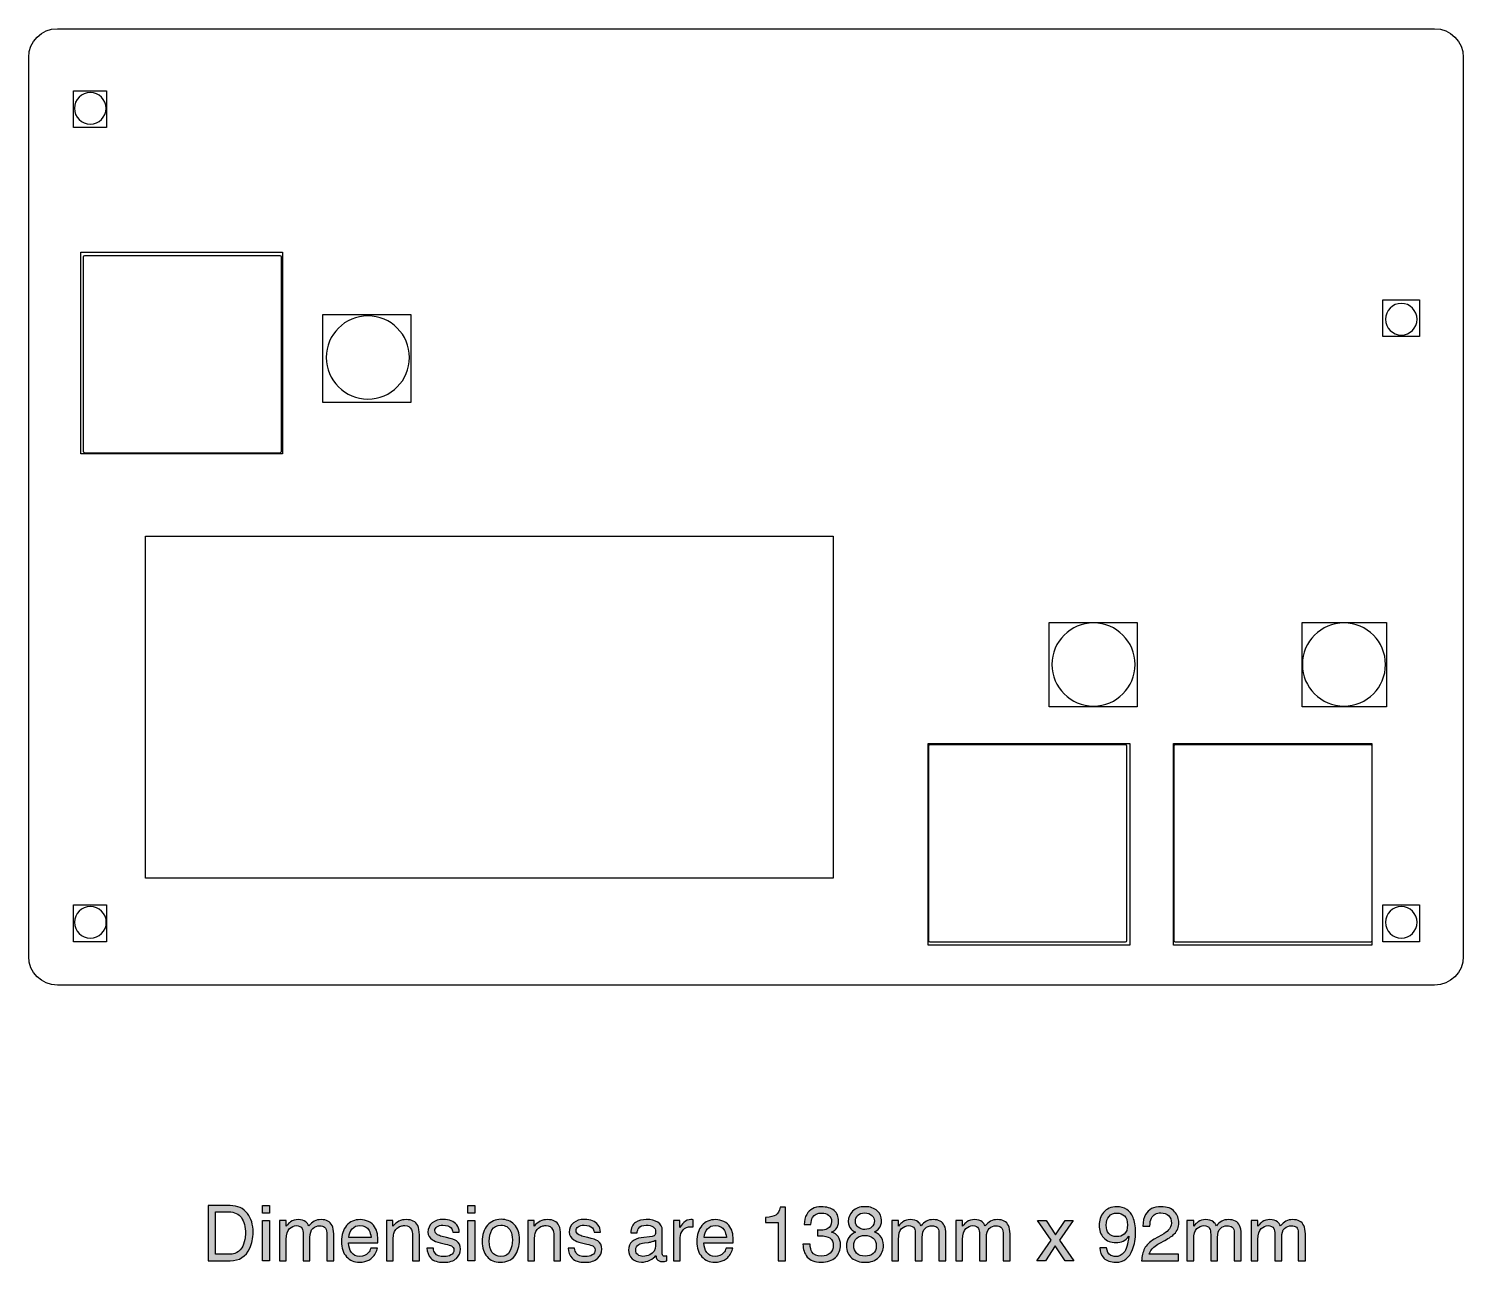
# Model space of a CAD drawing. Extents: x 70 to 208, y 35 to 154.
import ezdxf

# ---------------------------------------------------------------- set-up
doc = ezdxf.new("R2010")
doc.units = 0
doc.header["$MEASUREMENT"] = 0
doc.layers.add('LAYER_1', color=7, linetype='CONTINUOUS')
picture_1 = doc.add_image_def('image1.png', size_in_pixel=(10, 10))
picture_2 = doc.add_image_def('image2.png', size_in_pixel=(24, 24))
picture_3 = doc.add_image_def('image3.png', size_in_pixel=(24, 23))
picture_4 = doc.add_image_def('image4.png', size_in_pixel=(23, 23))
picture_5 = doc.add_image_def('image5.png', size_in_pixel=(55, 55))
picture_6 = doc.add_image_def('image6.png', size_in_pixel=(55, 55))
picture_7 = doc.add_image_def('image7.png', size_in_pixel=(54, 55))
picture_8 = doc.add_image_def('image8.png', size_in_pixel=(10, 10))
picture_9 = doc.add_image_def('image9.png', size_in_pixel=(9, 10))
picture_10 = doc.add_image_def('image10.png', size_in_pixel=(9, 10))

# ---------------------------------------------------------------- blocks, each defined once
blk = doc.blocks.new('BLOCK_3')
at = {"layer": 'LAYER_1', "color": 1}
blk.add_open_spline([(202.51, 127.71), (203.35, 127.71), (204.03, 127.03), (204.03, 126.19), (204.03, 125.35), (203.35, 124.67), (202.51, 124.67), (201.67, 124.67), (200.99, 125.35), (200.99, 126.19), (200.99, 127.03), (201.67, 127.71), (202.51, 127.71)], degree=3, knots=[0, 0, 0, 0, 1, 1, 1, 2, 2, 2, 3, 3, 3, 4, 4, 4, 4], dxfattribs=at)
at = {"layer": 'LAYER_1'}
image = blk.add_image(picture_1, insert=(200.73, 124.53), size_in_units=(3.53, 3.53), dxfattribs=at)
blk = doc.blocks.new('BLOCK_2')
at = {"layer": 'LAYER_1'}
blk.add_blockref('BLOCK_3', (0, 0), dxfattribs=at)
blk = doc.blocks.new('BLOCK_5')
at = {"layer": 'LAYER_1', "color": 1}
blk.add_open_spline([(103.11, 126.51), (105.32, 126.51), (107.11, 124.72), (107.11, 122.51), (107.11, 120.31), (105.32, 118.51), (103.11, 118.51), (100.9, 118.51), (99.11, 120.31), (99.11, 122.51), (99.11, 124.72), (100.9, 126.51), (103.11, 126.51)], degree=3, knots=[0, 0, 0, 0, 1, 1, 1, 2, 2, 2, 3, 3, 3, 4, 4, 4, 4], dxfattribs=at)
at = {"layer": 'LAYER_1'}
image = blk.add_image(picture_2, insert=(98.78, 118.18), size_in_units=(8.47, 8.47), dxfattribs=at)
blk = doc.blocks.new('BLOCK_4')
at = {"layer": 'LAYER_1'}
blk.add_blockref('BLOCK_5', (0, 0), dxfattribs=at)
blk = doc.blocks.new('BLOCK_7')
at = {"layer": 'LAYER_1', "color": 1}
blk.add_open_spline([(172.91, 96.98), (175.12, 96.98), (176.91, 95.19), (176.91, 92.98), (176.91, 90.77), (175.12, 88.98), (172.91, 88.98), (170.7, 88.98), (168.91, 90.77), (168.91, 92.98), (168.91, 95.19), (170.7, 96.98), (172.91, 96.98)], degree=3, knots=[0, 0, 0, 0, 1, 1, 1, 2, 2, 2, 3, 3, 3, 4, 4, 4, 4], dxfattribs=at)
at = {"layer": 'LAYER_1'}
image = blk.add_image(picture_3, insert=(168.63, 88.9), size_in_units=(8.47, 8.11), dxfattribs=at)
blk = doc.blocks.new('BLOCK_6')
at = {"layer": 'LAYER_1'}
blk.add_blockref('BLOCK_7', (0, 0), dxfattribs=at)
blk = doc.blocks.new('BLOCK_9')
at = {"layer": 'LAYER_1', "color": 1}
blk.add_open_spline([(197, 96.98), (199.21, 96.98), (201, 95.19), (201, 92.98), (201, 90.77), (199.21, 88.98), (197, 88.98), (194.79, 88.98), (193, 90.77), (193, 92.98), (193, 95.19), (194.79, 96.98), (197, 96.98)], degree=3, knots=[0, 0, 0, 0, 1, 1, 1, 2, 2, 2, 3, 3, 3, 4, 4, 4, 4], dxfattribs=at)
at = {"layer": 'LAYER_1'}
image = blk.add_image(picture_4, insert=(192.97, 88.9), size_in_units=(8.11, 8.11), dxfattribs=at)
blk = doc.blocks.new('BLOCK_8')
at = {"layer": 'LAYER_1'}
blk.add_blockref('BLOCK_9', (0, 0), dxfattribs=at)
blk = doc.blocks.new('BLOCK_11')
at = {"layer": 'LAYER_1', "color": 1}
blk.add_open_spline([(176.07, 85.16), (176.07, 85.23), (176.02, 85.28), (175.95, 85.28), (175.95, 85.28), (157.19, 85.28), (157.19, 85.28), (157.12, 85.28), (157.07, 85.23), (157.07, 85.16), (157.07, 85.16), (157.07, 66.4), (157.07, 66.4), (157.07, 66.33), (157.12, 66.28), (157.19, 66.28), (157.19, 66.28), (175.95, 66.28), (175.95, 66.28), (176.02, 66.28), (176.07, 66.33), (176.07, 66.4), (176.07, 66.4), (176.07, 85.16), (176.07, 85.16)], degree=3, knots=[0, 0, 0, 0, 1, 1, 1, 2, 2, 2, 3, 3, 3, 4, 4, 4, 5, 5, 5, 6, 6, 6, 7, 7, 7, 8, 8, 8, 8], dxfattribs=at)
at = {"layer": 'LAYER_1'}
image = blk.add_image(picture_5, insert=(156.99, 65.97), size_in_units=(19.4, 19.4), dxfattribs=at)
blk = doc.blocks.new('BLOCK_10')
at = {"layer": 'LAYER_1'}
blk.add_blockref('BLOCK_11', (0, 0), dxfattribs=at)
blk = doc.blocks.new('BLOCK_13')
at = {"layer": 'LAYER_1', "color": 1}
blk.add_open_spline([(94.76, 132.2), (94.76, 132.27), (94.71, 132.32), (94.64, 132.32), (94.64, 132.32), (75.88, 132.32), (75.88, 132.32), (75.81, 132.32), (75.76, 132.27), (75.76, 132.2), (75.76, 132.2), (75.76, 113.44), (75.76, 113.44), (75.76, 113.37), (75.81, 113.32), (75.88, 113.32), (75.88, 113.32), (94.64, 113.32), (94.64, 113.32), (94.71, 113.32), (94.76, 113.37), (94.76, 113.44), (94.76, 113.44), (94.76, 132.2), (94.76, 132.2)], degree=3, knots=[0, 0, 0, 0, 1, 1, 1, 2, 2, 2, 3, 3, 3, 4, 4, 4, 5, 5, 5, 6, 6, 6, 7, 7, 7, 8, 8, 8, 8], dxfattribs=at)
at = {"layer": 'LAYER_1'}
image = blk.add_image(picture_6, insert=(75.49, 113.24), size_in_units=(19.4, 19.4), dxfattribs=at)
blk = doc.blocks.new('BLOCK_12')
at = {"layer": 'LAYER_1'}
blk.add_blockref('BLOCK_13', (0, 0), dxfattribs=at)
blk = doc.blocks.new('BLOCK_15')
at = {"layer": 'LAYER_1', "color": 1}
blk.add_open_spline([(199.67, 85.16), (199.67, 85.23), (199.62, 85.28), (199.55, 85.28), (199.55, 85.28), (180.79, 85.28), (180.79, 85.28), (180.72, 85.28), (180.67, 85.23), (180.67, 85.16), (180.67, 85.16), (180.67, 66.4), (180.67, 66.4), (180.67, 66.33), (180.72, 66.28), (180.79, 66.28), (180.79, 66.28), (199.55, 66.28), (199.55, 66.28), (199.62, 66.28), (199.67, 66.33), (199.67, 66.4), (199.67, 66.4), (199.67, 85.16), (199.67, 85.16)], degree=3, knots=[0, 0, 0, 0, 1, 1, 1, 2, 2, 2, 3, 3, 3, 4, 4, 4, 5, 5, 5, 6, 6, 6, 7, 7, 7, 8, 8, 8, 8], dxfattribs=at)
at = {"layer": 'LAYER_1'}
image = blk.add_image(picture_7, insert=(180.62, 65.97), size_in_units=(19.05, 19.4), dxfattribs=at)
blk = doc.blocks.new('BLOCK_14')
at = {"layer": 'LAYER_1'}
blk.add_blockref('BLOCK_15', (0, 0), dxfattribs=at)
blk = doc.blocks.new('BLOCK_16')
at = {"layer": 'LAYER_1', "color": 1}
blk.add_open_spline([(208.48, 151.37), (208.48, 152.89), (207.25, 154.13), (205.72, 154.13), (205.72, 154.13), (73.24, 154.13), (73.24, 154.13), (71.72, 154.13), (70.48, 152.89), (70.48, 151.37), (70.48, 151.37), (70.48, 64.89), (70.48, 64.89), (70.48, 63.37), (71.72, 62.13), (73.24, 62.13), (73.24, 62.13), (205.72, 62.13), (205.72, 62.13), (207.25, 62.13), (208.48, 63.37), (208.48, 64.89), (208.48, 64.89), (208.48, 151.37), (208.48, 151.37)], degree=3, knots=[0, 0, 0, 0, 1, 1, 1, 2, 2, 2, 3, 3, 3, 4, 4, 4, 5, 5, 5, 6, 6, 6, 7, 7, 7, 8, 8, 8, 8], dxfattribs=at)
blk = doc.blocks.new('BLOCK_18')
at = {"layer": 'LAYER_1', "color": 1}
blk.add_open_spline([(202.51, 69.71), (203.35, 69.71), (204.03, 69.03), (204.03, 68.19), (204.03, 67.35), (203.35, 66.67), (202.51, 66.67), (201.67, 66.67), (200.99, 67.35), (200.99, 68.19), (200.99, 69.03), (201.67, 69.71), (202.51, 69.71)], degree=3, knots=[0, 0, 0, 0, 1, 1, 1, 2, 2, 2, 3, 3, 3, 4, 4, 4, 4], dxfattribs=at)
at = {"layer": 'LAYER_1'}
image = blk.add_image(picture_8, insert=(200.73, 66.32), size_in_units=(3.53, 3.53), dxfattribs=at)
blk = doc.blocks.new('BLOCK_17')
at = {"layer": 'LAYER_1'}
blk.add_blockref('BLOCK_18', (0, 0), dxfattribs=at)
blk = doc.blocks.new('BLOCK_20')
at = {"layer": 'LAYER_1', "color": 1}
blk.add_open_spline([(76.42, 69.71), (77.26, 69.71), (77.95, 69.03), (77.95, 68.19), (77.95, 67.35), (77.26, 66.67), (76.42, 66.67), (75.58, 66.67), (74.9, 67.35), (74.9, 68.19), (74.9, 69.03), (75.58, 69.71), (76.42, 69.71)], degree=3, knots=[0, 0, 0, 0, 1, 1, 1, 2, 2, 2, 3, 3, 3, 4, 4, 4, 4], dxfattribs=at)
at = {"layer": 'LAYER_1'}
image = blk.add_image(picture_9, insert=(74.79, 66.32), size_in_units=(3.17, 3.53), dxfattribs=at)
blk = doc.blocks.new('BLOCK_19')
at = {"layer": 'LAYER_1'}
blk.add_blockref('BLOCK_20', (0, 0), dxfattribs=at)
blk = doc.blocks.new('BLOCK_22')
at = {"layer": 'LAYER_1', "color": 1}
blk.add_open_spline([(76.4, 148), (77.24, 148), (77.92, 147.32), (77.92, 146.48), (77.92, 145.64), (77.24, 144.96), (76.4, 144.96), (75.56, 144.96), (74.88, 145.64), (74.88, 146.48), (74.88, 147.32), (75.56, 148), (76.4, 148)], degree=3, knots=[0, 0, 0, 0, 1, 1, 1, 2, 2, 2, 3, 3, 3, 4, 4, 4, 4], dxfattribs=at)
at = {"layer": 'LAYER_1'}
image = blk.add_image(picture_10, insert=(74.79, 144.64), size_in_units=(3.17, 3.53), dxfattribs=at)
blk = doc.blocks.new('BLOCK_21')
at = {"layer": 'LAYER_1'}
blk.add_blockref('BLOCK_22', (0, 0), dxfattribs=at)
blk = doc.blocks.new('BLOCK_23')
at = {"layer": 'LAYER_1', "color": 1}
blk.add_lwpolyline([(81.73, 105.33), (147.87, 105.33), (147.87, 72.43), (81.73, 72.43), (81.73, 105.33)], dxfattribs=at)
blk = doc.blocks.new('BLOCK_24')
at = {"layer": 'LAYER_1'}
h = blk.add_hatch(color=7, dxfattribs=at)
h.dxf.hatch_style = 2
edge = h.paths.add_edge_path()
edge.add_spline(control_points=[(87.73, 40.94), (87.73, 40.94), (89.86, 40.94), (89.86, 40.94), (90.58, 40.94), (91.14, 40.69), (91.53, 40.17), (91.89, 39.7), (92.07, 39.1), (92.07, 38.37), (92.07, 37.8), (91.96, 37.29), (91.75, 36.84), (91.38, 36.03), (90.75, 35.63), (89.85, 35.63), (89.85, 35.63), (87.73, 35.63), (87.73, 35.63), (87.73, 35.63), (87.73, 40.94), (87.73, 40.94)], knot_values=[0, 0, 0, 0, 1, 1, 1, 2, 2, 2, 3, 3, 3, 4, 4, 4, 5, 5, 5, 6, 6, 6, 7, 7, 7, 7], degree=3, periodic=1)
edge = h.paths.add_edge_path()
edge.add_spline(control_points=[(89.72, 36.25), (89.95, 36.25), (90.15, 36.27), (90.3, 36.32), (90.58, 36.42), (90.8, 36.6), (90.97, 36.86), (91.11, 37.08), (91.21, 37.35), (91.28, 37.69), (91.31, 37.89), (91.33, 38.07), (91.33, 38.25), (91.33, 38.9), (91.2, 39.42), (90.94, 39.78), (90.69, 40.14), (90.28, 40.33), (89.71, 40.33), (89.71, 40.33), (88.46, 40.33), (88.46, 40.33), (88.46, 40.33), (88.46, 36.25), (88.46, 36.25), (88.46, 36.25), (89.72, 36.25), (89.72, 36.25)], knot_values=[0, 0, 0, 0, 1, 1, 1, 2, 2, 2, 3, 3, 3, 4, 4, 4, 5, 5, 5, 6, 6, 6, 7, 7, 7, 8, 8, 8, 9, 9, 9, 9], degree=3, periodic=1)
h = blk.add_hatch(color=7, dxfattribs=at)
h.dxf.hatch_style = 2
h.paths.add_polyline_path([(92.96, 40.94), (93.63, 40.94), (93.63, 40.21), (92.96, 40.21)])
h.paths.add_polyline_path([(92.96, 39.49), (93.63, 39.49), (93.63, 35.63), (92.96, 35.63)])
h = blk.add_hatch(color=7, dxfattribs=at)
h.dxf.hatch_style = 2
h.paths.add_polyline_path([(112.73, 40.94), (113.39, 40.94), (113.39, 40.21), (112.73, 40.21)])
h.paths.add_polyline_path([(112.73, 39.49), (113.39, 39.49), (113.39, 35.63), (112.73, 35.63)])
h = blk.add_hatch(color=7, dxfattribs=at)
h.dxf.hatch_style = 2
edge = h.paths.add_edge_path()
edge.add_spline(control_points=[(141.37, 39.3), (141.37, 39.3), (141.37, 39.8), (141.37, 39.8), (141.84, 39.84), (142.17, 39.92), (142.35, 40.03), (142.54, 40.13), (142.68, 40.39), (142.77, 40.79), (142.77, 40.79), (143.28, 40.79), (143.28, 40.79), (143.28, 40.79), (143.28, 35.63), (143.28, 35.63), (143.28, 35.63), (142.59, 35.63), (142.59, 35.63), (142.59, 35.63), (142.59, 39.3), (142.59, 39.3), (142.59, 39.3), (141.37, 39.3), (141.37, 39.3)], knot_values=[0, 0, 0, 0, 1, 1, 1, 2, 2, 2, 3, 3, 3, 4, 4, 4, 5, 5, 5, 6, 6, 6, 7, 7, 7, 8, 8, 8, 8], degree=3, periodic=1)
h = blk.add_hatch(color=7, dxfattribs=at)
h.dxf.hatch_style = 2
edge = h.paths.add_edge_path()
edge.add_spline(control_points=[(145.37, 35.99), (145.1, 36.33), (144.96, 36.74), (144.96, 37.22), (144.96, 37.22), (145.64, 37.22), (145.64, 37.22), (145.67, 36.89), (145.73, 36.64), (145.83, 36.49), (146, 36.22), (146.3, 36.08), (146.74, 36.08), (147.09, 36.08), (147.36, 36.17), (147.57, 36.36), (147.77, 36.54), (147.88, 36.78), (147.88, 37.07), (147.88, 37.42), (147.77, 37.67), (147.55, 37.82), (147.33, 37.96), (147.03, 38.03), (146.64, 38.03), (146.6, 38.03), (146.55, 38.03), (146.51, 38.03), (146.46, 38.03), (146.42, 38.02), (146.37, 38.02), (146.37, 38.02), (146.37, 38.6), (146.37, 38.6), (146.44, 38.59), (146.5, 38.58), (146.54, 38.58), (146.59, 38.58), (146.64, 38.58), (146.69, 38.58), (146.94, 38.58), (147.14, 38.62), (147.29, 38.69), (147.57, 38.83), (147.71, 39.07), (147.71, 39.42), (147.71, 39.68), (147.61, 39.87), (147.43, 40.01), (147.25, 40.15), (147.03, 40.22), (146.79, 40.22), (146.36, 40.22), (146.06, 40.08), (145.89, 39.79), (145.8, 39.63), (145.75, 39.4), (145.73, 39.11), (145.73, 39.11), (145.09, 39.11), (145.09, 39.11), (145.09, 39.5), (145.17, 39.82), (145.32, 40.09), (145.59, 40.58), (146.05, 40.82), (146.72, 40.82), (147.25, 40.82), (147.66, 40.7), (147.95, 40.47), (148.24, 40.23), (148.38, 39.89), (148.38, 39.44), (148.38, 39.12), (148.3, 38.87), (148.12, 38.67), (148.02, 38.55), (147.88, 38.45), (147.71, 38.38), (147.98, 38.3), (148.2, 38.16), (148.35, 37.95), (148.5, 37.73), (148.58, 37.47), (148.58, 37.16), (148.58, 36.67), (148.42, 36.27), (148.09, 35.96), (147.77, 35.65), (147.3, 35.49), (146.71, 35.49), (146.09, 35.49), (145.65, 35.66), (145.37, 35.99)], knot_values=[0, 0, 0, 0, 1, 1, 1, 2, 2, 2, 3, 3, 3, 4, 4, 4, 5, 5, 5, 6, 6, 6, 7, 7, 7, 8, 8, 8, 9, 9, 9, 10, 10, 10, 11, 11, 11, 12, 12, 12, 13, 13, 13, 14, 14, 14, 15, 15, 15, 16, 16, 16, 17, 17, 17, 18, 18, 18, 19, 19, 19, 20, 20, 20, 21, 21, 21, 22, 22, 22, 23, 23, 23, 24, 24, 24, 25, 25, 25, 26, 26, 26, 27, 27, 27, 28, 28, 28, 29, 29, 29, 30, 30, 30, 31, 31, 31, 31], degree=3, periodic=1)
h = blk.add_hatch(color=7, dxfattribs=at)
h.dxf.hatch_style = 2
edge = h.paths.add_edge_path()
edge.add_spline(control_points=[(149.61, 38.66), (149.42, 38.85), (149.32, 39.11), (149.32, 39.41), (149.32, 39.8), (149.46, 40.13), (149.74, 40.41), (150.02, 40.69), (150.42, 40.83), (150.93, 40.83), (151.43, 40.83), (151.82, 40.69), (152.1, 40.43), (152.38, 40.17), (152.52, 39.87), (152.52, 39.52), (152.52, 39.19), (152.44, 38.93), (152.27, 38.73), (152.18, 38.62), (152.04, 38.51), (151.85, 38.4), (152.06, 38.3), (152.23, 38.19), (152.36, 38.06), (152.59, 37.82), (152.7, 37.5), (152.7, 37.12), (152.7, 36.66), (152.55, 36.28), (152.24, 35.96), (151.93, 35.64), (151.5, 35.48), (150.94, 35.48), (150.44, 35.48), (150.01, 35.62), (149.66, 35.89), (149.32, 36.17), (149.14, 36.56), (149.14, 37.08), (149.14, 37.39), (149.22, 37.66), (149.37, 37.88), (149.52, 38.1), (149.74, 38.27), (150.03, 38.39), (149.85, 38.47), (149.71, 38.56), (149.61, 38.66)], knot_values=[0, 0, 0, 0, 1, 1, 1, 2, 2, 2, 3, 3, 3, 4, 4, 4, 5, 5, 5, 6, 6, 6, 7, 7, 7, 8, 8, 8, 9, 9, 9, 10, 10, 10, 11, 11, 11, 12, 12, 12, 13, 13, 13, 14, 14, 14, 15, 15, 15, 16, 16, 16, 16], degree=3, periodic=1)
edge = h.paths.add_edge_path()
edge.add_spline(control_points=[(151.71, 36.32), (151.91, 36.48), (152.01, 36.73), (152.01, 37.05), (152.01, 37.38), (151.9, 37.64), (151.7, 37.81), (151.49, 37.99), (151.23, 38.07), (150.91, 38.07), (150.6, 38.07), (150.35, 37.98), (150.15, 37.81), (149.95, 37.63), (149.85, 37.38), (149.85, 37.07), (149.85, 36.8), (149.94, 36.57), (150.12, 36.37), (150.3, 36.17), (150.58, 36.08), (150.96, 36.08), (151.26, 36.08), (151.51, 36.16), (151.71, 36.32)], knot_values=[0, 0, 0, 0, 1, 1, 1, 2, 2, 2, 3, 3, 3, 4, 4, 4, 5, 5, 5, 6, 6, 6, 7, 7, 7, 8, 8, 8, 8], degree=3, periodic=1)
edge = h.paths.add_edge_path()
edge.add_spline(control_points=[(151.59, 38.88), (151.75, 39.04), (151.83, 39.23), (151.83, 39.46), (151.83, 39.65), (151.75, 39.83), (151.6, 39.99), (151.44, 40.15), (151.21, 40.23), (150.89, 40.23), (150.58, 40.23), (150.35, 40.15), (150.22, 39.99), (150.08, 39.83), (150.01, 39.64), (150.01, 39.42), (150.01, 39.18), (150.1, 38.98), (150.28, 38.85), (150.46, 38.71), (150.67, 38.64), (150.92, 38.64), (151.2, 38.64), (151.43, 38.72), (151.59, 38.88)], knot_values=[0, 0, 0, 0, 1, 1, 1, 2, 2, 2, 3, 3, 3, 4, 4, 4, 5, 5, 5, 6, 6, 6, 7, 7, 7, 8, 8, 8, 8], degree=3, periodic=1)
h = blk.add_hatch(color=7, dxfattribs=at)
h.dxf.hatch_style = 2
edge = h.paths.add_edge_path()
edge.add_spline(control_points=[(174.17, 36.89), (174.19, 36.53), (174.33, 36.28), (174.59, 36.14), (174.72, 36.07), (174.87, 36.03), (175.03, 36.03), (175.35, 36.03), (175.61, 36.16), (175.83, 36.42), (176.05, 36.68), (176.2, 37.21), (176.3, 38), (176.15, 37.77), (175.97, 37.61), (175.76, 37.52), (175.55, 37.42), (175.32, 37.38), (175.07, 37.38), (174.57, 37.38), (174.18, 37.53), (173.89, 37.84), (173.59, 38.15), (173.45, 38.55), (173.45, 39.04), (173.45, 39.51), (173.59, 39.93), (173.88, 40.28), (174.17, 40.64), (174.59, 40.82), (175.15, 40.82), (175.9, 40.82), (176.43, 40.48), (176.71, 39.8), (176.87, 39.42), (176.95, 38.96), (176.95, 38.4), (176.95, 37.76), (176.86, 37.2), (176.67, 36.71), (176.35, 35.9), (175.81, 35.49), (175.06, 35.49), (174.55, 35.49), (174.17, 35.62), (173.91, 35.89), (173.64, 36.15), (173.51, 36.49), (173.51, 36.89), (173.51, 36.89), (174.17, 36.89), (174.17, 36.89)], knot_values=[0, 0, 0, 0, 1, 1, 1, 2, 2, 2, 3, 3, 3, 4, 4, 4, 5, 5, 5, 6, 6, 6, 7, 7, 7, 8, 8, 8, 9, 9, 9, 10, 10, 10, 11, 11, 11, 12, 12, 12, 13, 13, 13, 14, 14, 14, 15, 15, 15, 16, 16, 16, 17, 17, 17, 17], degree=3, periodic=1)
edge = h.paths.add_edge_path()
edge.add_spline(control_points=[(175.86, 38.2), (176.08, 38.37), (176.18, 38.67), (176.18, 39.09), (176.18, 39.47), (176.09, 39.76), (175.9, 39.94), (175.71, 40.13), (175.46, 40.22), (175.16, 40.22), (174.85, 40.22), (174.59, 40.12), (174.41, 39.9), (174.22, 39.69), (174.13, 39.41), (174.13, 39.05), (174.13, 38.71), (174.21, 38.45), (174.37, 38.25), (174.54, 38.05), (174.8, 37.95), (175.16, 37.95), (175.41, 37.95), (175.65, 38.03), (175.86, 38.2)], knot_values=[0, 0, 0, 0, 1, 1, 1, 2, 2, 2, 3, 3, 3, 4, 4, 4, 5, 5, 5, 6, 6, 6, 7, 7, 7, 8, 8, 8, 8], degree=3, periodic=1)
h = blk.add_hatch(color=7, dxfattribs=at)
h.dxf.hatch_style = 2
edge = h.paths.add_edge_path()
edge.add_spline(control_points=[(177.81, 36.8), (177.97, 37.13), (178.29, 37.43), (178.75, 37.7), (178.75, 37.7), (179.45, 38.1), (179.45, 38.1), (179.76, 38.28), (179.98, 38.43), (180.1, 38.56), (180.3, 38.76), (180.4, 38.99), (180.4, 39.25), (180.4, 39.55), (180.31, 39.79), (180.13, 39.97), (179.95, 40.15), (179.71, 40.24), (179.4, 40.24), (178.96, 40.24), (178.65, 40.07), (178.48, 39.73), (178.39, 39.55), (178.34, 39.29), (178.33, 38.97), (178.33, 38.97), (177.66, 38.97), (177.66, 38.97), (177.67, 39.42), (177.75, 39.79), (177.91, 40.08), (178.2, 40.58), (178.69, 40.83), (179.41, 40.83), (180, 40.83), (180.43, 40.67), (180.71, 40.35), (180.98, 40.03), (181.12, 39.67), (181.12, 39.28), (181.12, 38.86), (180.97, 38.51), (180.68, 38.21), (180.51, 38.04), (180.21, 37.83), (179.77, 37.59), (179.77, 37.59), (179.28, 37.32), (179.28, 37.32), (179.04, 37.19), (178.86, 37.06), (178.72, 36.94), (178.48, 36.73), (178.33, 36.5), (178.26, 36.25), (178.26, 36.25), (181.09, 36.25), (181.09, 36.25), (181.09, 36.25), (181.09, 35.63), (181.09, 35.63), (181.09, 35.63), (177.54, 35.63), (177.54, 35.63), (177.56, 36.08), (177.65, 36.46), (177.81, 36.8)], knot_values=[0, 0, 0, 0, 1, 1, 1, 2, 2, 2, 3, 3, 3, 4, 4, 4, 5, 5, 5, 6, 6, 6, 7, 7, 7, 8, 8, 8, 9, 9, 9, 10, 10, 10, 11, 11, 11, 12, 12, 12, 13, 13, 13, 14, 14, 14, 15, 15, 15, 16, 16, 16, 17, 17, 17, 18, 18, 18, 19, 19, 19, 20, 20, 20, 21, 21, 21, 22, 22, 22, 22], degree=3, periodic=1)
h = blk.add_hatch(color=7, dxfattribs=at)
h.dxf.hatch_style = 2
edge = h.paths.add_edge_path()
edge.add_spline(control_points=[(94.61, 39.5), (94.61, 39.5), (95.25, 39.5), (95.25, 39.5), (95.25, 39.5), (95.25, 38.96), (95.25, 38.96), (95.41, 39.15), (95.55, 39.28), (95.67, 39.37), (95.89, 39.52), (96.13, 39.59), (96.4, 39.59), (96.71, 39.59), (96.96, 39.52), (97.15, 39.36), (97.26, 39.28), (97.35, 39.15), (97.44, 38.98), (97.58, 39.19), (97.75, 39.34), (97.95, 39.44), (98.14, 39.54), (98.36, 39.59), (98.61, 39.59), (99.13, 39.59), (99.48, 39.4), (99.67, 39.03), (99.77, 38.82), (99.82, 38.55), (99.82, 38.21), (99.82, 38.21), (99.82, 35.63), (99.82, 35.63), (99.82, 35.63), (99.15, 35.63), (99.15, 35.63), (99.15, 35.63), (99.15, 38.32), (99.15, 38.32), (99.15, 38.58), (99.08, 38.76), (98.95, 38.85), (98.82, 38.95), (98.67, 39), (98.48, 39), (98.22, 39), (98, 38.91), (97.82, 38.74), (97.64, 38.57), (97.54, 38.28), (97.54, 37.88), (97.54, 37.88), (97.54, 35.63), (97.54, 35.63), (97.54, 35.63), (96.88, 35.63), (96.88, 35.63), (96.88, 35.63), (96.88, 38.16), (96.88, 38.16), (96.88, 38.42), (96.85, 38.61), (96.79, 38.73), (96.69, 38.92), (96.5, 39.01), (96.23, 39.01), (95.99, 39.01), (95.76, 38.91), (95.56, 38.72), (95.36, 38.53), (95.26, 38.18), (95.26, 37.69), (95.26, 37.69), (95.26, 35.63), (95.26, 35.63), (95.26, 35.63), (94.61, 35.63), (94.61, 35.63), (94.61, 35.63), (94.61, 39.5), (94.61, 39.5)], knot_values=[0, 0, 0, 0, 1, 1, 1, 2, 2, 2, 3, 3, 3, 4, 4, 4, 5, 5, 5, 6, 6, 6, 7, 7, 7, 8, 8, 8, 9, 9, 9, 10, 10, 10, 11, 11, 11, 12, 12, 12, 13, 13, 13, 14, 14, 14, 15, 15, 15, 16, 16, 16, 17, 17, 17, 18, 18, 18, 19, 19, 19, 20, 20, 20, 21, 21, 21, 22, 22, 22, 23, 23, 23, 24, 24, 24, 25, 25, 25, 26, 26, 26, 27, 27, 27, 27], degree=3, periodic=1)
h = blk.add_hatch(color=7, dxfattribs=at)
h.dxf.hatch_style = 2
edge = h.paths.add_edge_path()
edge.add_spline(control_points=[(103.17, 39.4), (103.43, 39.27), (103.63, 39.1), (103.76, 38.9), (103.89, 38.7), (103.98, 38.47), (104.02, 38.21), (104.06, 38.03), (104.08, 37.75), (104.08, 37.36), (104.08, 37.36), (101.26, 37.36), (101.26, 37.36), (101.27, 36.97), (101.36, 36.65), (101.53, 36.41), (101.71, 36.17), (101.97, 36.05), (102.34, 36.05), (102.67, 36.05), (102.94, 36.17), (103.14, 36.39), (103.26, 36.52), (103.33, 36.67), (103.38, 36.85), (103.38, 36.85), (104.02, 36.85), (104.02, 36.85), (104.01, 36.7), (103.95, 36.55), (103.85, 36.37), (103.76, 36.2), (103.65, 36.05), (103.53, 35.94), (103.34, 35.75), (103.1, 35.62), (102.81, 35.55), (102.65, 35.51), (102.47, 35.49), (102.28, 35.49), (101.8, 35.49), (101.39, 35.67), (101.06, 36.02), (100.73, 36.37), (100.56, 36.86), (100.56, 37.49), (100.56, 38.12), (100.73, 38.62), (101.06, 39.01), (101.4, 39.4), (101.84, 39.59), (102.38, 39.59), (102.65, 39.59), (102.92, 39.53), (103.17, 39.4)], knot_values=[0, 0, 0, 0, 1, 1, 1, 2, 2, 2, 3, 3, 3, 4, 4, 4, 5, 5, 5, 6, 6, 6, 7, 7, 7, 8, 8, 8, 9, 9, 9, 10, 10, 10, 11, 11, 11, 12, 12, 12, 13, 13, 13, 14, 14, 14, 15, 15, 15, 16, 16, 16, 17, 17, 17, 18, 18, 18, 18], degree=3, periodic=1)
edge = h.paths.add_edge_path()
edge.add_spline(control_points=[(103.41, 37.88), (103.38, 38.16), (103.32, 38.38), (103.22, 38.55), (103.05, 38.87), (102.75, 39.02), (102.34, 39.02), (102.04, 39.02), (101.79, 38.92), (101.59, 38.7), (101.39, 38.48), (101.28, 38.21), (101.27, 37.88), (101.27, 37.88), (103.41, 37.88), (103.41, 37.88)], knot_values=[0, 0, 0, 0, 1, 1, 1, 2, 2, 2, 3, 3, 3, 4, 4, 4, 5, 5, 5, 5], degree=3, periodic=1)
h = blk.add_hatch(color=7, dxfattribs=at)
h.dxf.hatch_style = 2
edge = h.paths.add_edge_path()
edge.add_spline(control_points=[(104.9, 39.5), (104.9, 39.5), (105.52, 39.5), (105.52, 39.5), (105.52, 39.5), (105.52, 38.96), (105.52, 38.96), (105.7, 39.18), (105.9, 39.34), (106.1, 39.44), (106.31, 39.54), (106.53, 39.59), (106.79, 39.59), (107.34, 39.59), (107.71, 39.4), (107.9, 39.02), (108.01, 38.81), (108.06, 38.51), (108.06, 38.12), (108.06, 38.12), (108.06, 35.63), (108.06, 35.63), (108.06, 35.63), (107.4, 35.63), (107.4, 35.63), (107.4, 35.63), (107.4, 38.07), (107.4, 38.07), (107.4, 38.31), (107.36, 38.5), (107.29, 38.64), (107.18, 38.88), (106.97, 39.01), (106.66, 39.01), (106.51, 39.01), (106.38, 38.99), (106.28, 38.96), (106.1, 38.91), (105.95, 38.8), (105.81, 38.64), (105.7, 38.51), (105.63, 38.38), (105.6, 38.24), (105.57, 38.11), (105.55, 37.91), (105.55, 37.66), (105.55, 37.66), (105.55, 35.63), (105.55, 35.63), (105.55, 35.63), (104.9, 35.63), (104.9, 35.63), (104.9, 35.63), (104.9, 39.5), (104.9, 39.5)], knot_values=[0, 0, 0, 0, 1, 1, 1, 2, 2, 2, 3, 3, 3, 4, 4, 4, 5, 5, 5, 6, 6, 6, 7, 7, 7, 8, 8, 8, 9, 9, 9, 10, 10, 10, 11, 11, 11, 12, 12, 12, 13, 13, 13, 14, 14, 14, 15, 15, 15, 16, 16, 16, 17, 17, 17, 18, 18, 18, 18], degree=3, periodic=1)
h = blk.add_hatch(color=7, dxfattribs=at)
h.dxf.hatch_style = 2
edge = h.paths.add_edge_path()
edge.add_spline(control_points=[(109.41, 36.85), (109.43, 36.63), (109.48, 36.46), (109.57, 36.35), (109.74, 36.14), (110.03, 36.03), (110.45, 36.03), (110.69, 36.03), (110.91, 36.08), (111.1, 36.19), (111.28, 36.29), (111.38, 36.46), (111.38, 36.68), (111.38, 36.84), (111.3, 36.97), (111.15, 37.06), (111.06, 37.11), (110.87, 37.17), (110.59, 37.24), (110.59, 37.24), (110.06, 37.37), (110.06, 37.37), (109.72, 37.45), (109.48, 37.54), (109.32, 37.65), (109.03, 37.82), (108.89, 38.06), (108.89, 38.38), (108.89, 38.74), (109.02, 39.04), (109.29, 39.27), (109.56, 39.49), (109.92, 39.61), (110.37, 39.61), (110.96, 39.61), (111.39, 39.43), (111.65, 39.09), (111.82, 38.88), (111.89, 38.64), (111.89, 38.39), (111.89, 38.39), (111.27, 38.39), (111.27, 38.39), (111.26, 38.54), (111.21, 38.67), (111.12, 38.79), (110.96, 38.96), (110.7, 39.05), (110.32, 39.05), (110.07, 39.05), (109.88, 39), (109.75, 38.9), (109.62, 38.81), (109.55, 38.69), (109.55, 38.53), (109.55, 38.37), (109.64, 38.23), (109.81, 38.13), (109.91, 38.07), (110.05, 38.02), (110.24, 37.97), (110.24, 37.97), (110.68, 37.87), (110.68, 37.87), (111.16, 37.75), (111.48, 37.64), (111.64, 37.54), (111.89, 37.37), (112.02, 37.11), (112.02, 36.75), (112.02, 36.41), (111.89, 36.11), (111.62, 35.86), (111.36, 35.61), (110.95, 35.48), (110.41, 35.48), (109.83, 35.48), (109.42, 35.61), (109.17, 35.87), (108.93, 36.14), (108.8, 36.46), (108.78, 36.85), (108.78, 36.85), (109.41, 36.85), (109.41, 36.85)], knot_values=[0, 0, 0, 0, 1, 1, 1, 2, 2, 2, 3, 3, 3, 4, 4, 4, 5, 5, 5, 6, 6, 6, 7, 7, 7, 8, 8, 8, 9, 9, 9, 10, 10, 10, 11, 11, 11, 12, 12, 12, 13, 13, 13, 14, 14, 14, 15, 15, 15, 16, 16, 16, 17, 17, 17, 18, 18, 18, 19, 19, 19, 20, 20, 20, 21, 21, 21, 22, 22, 22, 23, 23, 23, 24, 24, 24, 25, 25, 25, 26, 26, 26, 27, 27, 27, 28, 28, 28, 28], degree=3, periodic=1)
h = blk.add_hatch(color=7, dxfattribs=at)
h.dxf.hatch_style = 2
edge = h.paths.add_edge_path()
edge.add_spline(control_points=[(117.18, 39.12), (117.52, 38.79), (117.69, 38.3), (117.69, 37.65), (117.69, 37.03), (117.54, 36.51), (117.24, 36.1), (116.94, 35.7), (116.47, 35.49), (115.83, 35.49), (115.31, 35.49), (114.89, 35.67), (114.57, 36.03), (114.26, 36.39), (114.11, 36.88), (114.11, 37.48), (114.11, 38.14), (114.27, 38.65), (114.6, 39.04), (114.93, 39.42), (115.37, 39.62), (115.92, 39.62), (116.42, 39.62), (116.84, 39.45), (117.18, 39.12)], knot_values=[0, 0, 0, 0, 1, 1, 1, 2, 2, 2, 3, 3, 3, 4, 4, 4, 5, 5, 5, 6, 6, 6, 7, 7, 7, 8, 8, 8, 8], degree=3, periodic=1)
edge = h.paths.add_edge_path()
edge.add_spline(control_points=[(116.77, 36.54), (116.93, 36.87), (117.01, 37.23), (117.01, 37.63), (117.01, 37.99), (116.95, 38.29), (116.84, 38.51), (116.66, 38.87), (116.35, 39.05), (115.9, 39.05), (115.51, 39.05), (115.22, 38.9), (115.04, 38.59), (114.87, 38.29), (114.78, 37.92), (114.78, 37.5), (114.78, 37.08), (114.87, 36.74), (115.04, 36.47), (115.22, 36.19), (115.51, 36.05), (115.9, 36.05), (116.32, 36.05), (116.62, 36.22), (116.77, 36.54)], knot_values=[0, 0, 0, 0, 1, 1, 1, 2, 2, 2, 3, 3, 3, 4, 4, 4, 5, 5, 5, 6, 6, 6, 7, 7, 7, 8, 8, 8, 8], degree=3, periodic=1)
h = blk.add_hatch(color=7, dxfattribs=at)
h.dxf.hatch_style = 2
edge = h.paths.add_edge_path()
edge.add_spline(control_points=[(118.49, 39.5), (118.49, 39.5), (119.11, 39.5), (119.11, 39.5), (119.11, 39.5), (119.11, 38.96), (119.11, 38.96), (119.29, 39.18), (119.49, 39.34), (119.69, 39.44), (119.9, 39.54), (120.13, 39.59), (120.38, 39.59), (120.93, 39.59), (121.3, 39.4), (121.49, 39.02), (121.6, 38.81), (121.65, 38.51), (121.65, 38.12), (121.65, 38.12), (121.65, 35.63), (121.65, 35.63), (121.65, 35.63), (120.99, 35.63), (120.99, 35.63), (120.99, 35.63), (120.99, 38.07), (120.99, 38.07), (120.99, 38.31), (120.95, 38.5), (120.88, 38.64), (120.77, 38.88), (120.56, 39.01), (120.25, 39.01), (120.1, 39.01), (119.97, 38.99), (119.87, 38.96), (119.69, 38.91), (119.54, 38.8), (119.4, 38.64), (119.29, 38.51), (119.22, 38.38), (119.19, 38.24), (119.16, 38.11), (119.14, 37.91), (119.14, 37.66), (119.14, 37.66), (119.14, 35.63), (119.14, 35.63), (119.14, 35.63), (118.49, 35.63), (118.49, 35.63), (118.49, 35.63), (118.49, 39.5), (118.49, 39.5)], knot_values=[0, 0, 0, 0, 1, 1, 1, 2, 2, 2, 3, 3, 3, 4, 4, 4, 5, 5, 5, 6, 6, 6, 7, 7, 7, 8, 8, 8, 9, 9, 9, 10, 10, 10, 11, 11, 11, 12, 12, 12, 13, 13, 13, 14, 14, 14, 15, 15, 15, 16, 16, 16, 17, 17, 17, 18, 18, 18, 18], degree=3, periodic=1)
h = blk.add_hatch(color=7, dxfattribs=at)
h.dxf.hatch_style = 2
edge = h.paths.add_edge_path()
edge.add_spline(control_points=[(123, 36.85), (123.02, 36.63), (123.07, 36.46), (123.16, 36.35), (123.33, 36.14), (123.62, 36.03), (124.04, 36.03), (124.28, 36.03), (124.5, 36.08), (124.69, 36.19), (124.87, 36.29), (124.97, 36.46), (124.97, 36.68), (124.97, 36.84), (124.89, 36.97), (124.74, 37.06), (124.65, 37.11), (124.46, 37.17), (124.18, 37.24), (124.18, 37.24), (123.65, 37.37), (123.65, 37.37), (123.31, 37.45), (123.07, 37.54), (122.91, 37.65), (122.62, 37.82), (122.48, 38.06), (122.48, 38.38), (122.48, 38.74), (122.62, 39.04), (122.88, 39.27), (123.15, 39.49), (123.51, 39.61), (123.96, 39.61), (124.55, 39.61), (124.98, 39.43), (125.24, 39.09), (125.41, 38.88), (125.48, 38.64), (125.48, 38.39), (125.48, 38.39), (124.87, 38.39), (124.87, 38.39), (124.85, 38.54), (124.8, 38.67), (124.71, 38.79), (124.55, 38.96), (124.29, 39.05), (123.91, 39.05), (123.66, 39.05), (123.47, 39), (123.34, 38.9), (123.21, 38.81), (123.14, 38.69), (123.14, 38.53), (123.14, 38.37), (123.23, 38.23), (123.4, 38.13), (123.5, 38.07), (123.64, 38.02), (123.83, 37.97), (123.83, 37.97), (124.27, 37.87), (124.27, 37.87), (124.75, 37.75), (125.07, 37.64), (125.23, 37.54), (125.48, 37.37), (125.61, 37.11), (125.61, 36.75), (125.61, 36.41), (125.48, 36.11), (125.21, 35.86), (124.95, 35.61), (124.54, 35.48), (124, 35.48), (123.42, 35.48), (123.01, 35.61), (122.76, 35.87), (122.52, 36.14), (122.39, 36.46), (122.37, 36.85), (122.37, 36.85), (123, 36.85), (123, 36.85)], knot_values=[0, 0, 0, 0, 1, 1, 1, 2, 2, 2, 3, 3, 3, 4, 4, 4, 5, 5, 5, 6, 6, 6, 7, 7, 7, 8, 8, 8, 9, 9, 9, 10, 10, 10, 11, 11, 11, 12, 12, 12, 13, 13, 13, 14, 14, 14, 15, 15, 15, 16, 16, 16, 17, 17, 17, 18, 18, 18, 19, 19, 19, 20, 20, 20, 21, 21, 21, 22, 22, 22, 23, 23, 23, 24, 24, 24, 25, 25, 25, 26, 26, 26, 27, 27, 27, 28, 28, 28, 28], degree=3, periodic=1)
h = blk.add_hatch(color=7, dxfattribs=at)
h.dxf.hatch_style = 2
edge = h.paths.add_edge_path()
edge.add_spline(control_points=[(130.45, 37.98), (130.6, 37.99), (130.7, 38.06), (130.75, 38.16), (130.78, 38.22), (130.79, 38.3), (130.79, 38.41), (130.79, 38.64), (130.72, 38.8), (130.56, 38.9), (130.4, 39), (130.17, 39.05), (129.88, 39.05), (129.54, 39.05), (129.3, 38.96), (129.16, 38.77), (129.08, 38.67), (129.03, 38.52), (129, 38.32), (129, 38.32), (128.4, 38.32), (128.4, 38.32), (128.41, 38.8), (128.56, 39.13), (128.86, 39.32), (129.16, 39.5), (129.5, 39.6), (129.89, 39.6), (130.35, 39.6), (130.72, 39.51), (131, 39.34), (131.29, 39.16), (131.43, 38.89), (131.43, 38.53), (131.43, 38.53), (131.43, 36.3), (131.43, 36.3), (131.43, 36.23), (131.44, 36.17), (131.47, 36.13), (131.5, 36.09), (131.55, 36.07), (131.64, 36.07), (131.67, 36.07), (131.71, 36.07), (131.74, 36.08), (131.78, 36.08), (131.82, 36.09), (131.86, 36.09), (131.86, 36.09), (131.86, 35.61), (131.86, 35.61), (131.76, 35.58), (131.68, 35.57), (131.63, 35.56), (131.57, 35.55), (131.5, 35.55), (131.41, 35.55), (131.18, 35.55), (131.02, 35.63), (130.92, 35.79), (130.87, 35.87), (130.83, 35.99), (130.81, 36.14), (130.68, 35.97), (130.49, 35.82), (130.24, 35.69), (129.99, 35.56), (129.71, 35.5), (129.42, 35.5), (129.06, 35.5), (128.76, 35.61), (128.53, 35.83), (128.31, 36.05), (128.19, 36.32), (128.19, 36.65), (128.19, 37), (128.31, 37.28), (128.53, 37.48), (128.75, 37.68), (129.05, 37.8), (129.41, 37.85), (129.41, 37.85), (130.45, 37.98), (130.45, 37.98)], knot_values=[0, 0, 0, 0, 1, 1, 1, 2, 2, 2, 3, 3, 3, 4, 4, 4, 5, 5, 5, 6, 6, 6, 7, 7, 7, 8, 8, 8, 9, 9, 9, 10, 10, 10, 11, 11, 11, 12, 12, 12, 13, 13, 13, 14, 14, 14, 15, 15, 15, 16, 16, 16, 17, 17, 17, 18, 18, 18, 19, 19, 19, 20, 20, 20, 21, 21, 21, 22, 22, 22, 23, 23, 23, 24, 24, 24, 25, 25, 25, 26, 26, 26, 27, 27, 27, 28, 28, 28, 28], degree=3, periodic=1)
edge = h.paths.add_edge_path()
edge.add_spline(control_points=[(129.08, 36.22), (129.22, 36.11), (129.38, 36.05), (129.57, 36.05), (129.8, 36.05), (130.02, 36.11), (130.23, 36.21), (130.59, 36.39), (130.78, 36.68), (130.78, 37.08), (130.78, 37.08), (130.78, 37.6), (130.78, 37.6), (130.7, 37.55), (130.59, 37.51), (130.47, 37.47), (130.34, 37.44), (130.22, 37.41), (130.1, 37.4), (130.1, 37.4), (129.71, 37.35), (129.71, 37.35), (129.47, 37.32), (129.29, 37.27), (129.18, 37.2), (128.97, 37.09), (128.87, 36.91), (128.87, 36.66), (128.87, 36.47), (128.94, 36.32), (129.08, 36.22)], knot_values=[0, 0, 0, 0, 1, 1, 1, 2, 2, 2, 3, 3, 3, 4, 4, 4, 5, 5, 5, 6, 6, 6, 7, 7, 7, 8, 8, 8, 9, 9, 9, 10, 10, 10, 10], degree=3, periodic=1)
h = blk.add_hatch(color=7, dxfattribs=at)
h.dxf.hatch_style = 2
edge = h.paths.add_edge_path()
edge.add_spline(control_points=[(132.51, 39.5), (132.51, 39.5), (133.13, 39.5), (133.13, 39.5), (133.13, 39.5), (133.13, 38.84), (133.13, 38.84), (133.18, 38.97), (133.31, 39.12), (133.5, 39.31), (133.7, 39.5), (133.93, 39.59), (134.19, 39.59), (134.2, 39.59), (134.22, 39.59), (134.25, 39.59), (134.28, 39.59), (134.33, 39.58), (134.4, 39.57), (134.4, 39.57), (134.4, 38.89), (134.4, 38.89), (134.36, 38.89), (134.32, 38.9), (134.29, 38.9), (134.26, 38.9), (134.22, 38.9), (134.18, 38.9), (133.86, 38.9), (133.6, 38.8), (133.43, 38.59), (133.25, 38.38), (133.16, 38.13), (133.16, 37.86), (133.16, 37.86), (133.16, 35.63), (133.16, 35.63), (133.16, 35.63), (132.51, 35.63), (132.51, 35.63), (132.51, 35.63), (132.51, 39.5), (132.51, 39.5)], knot_values=[0, 0, 0, 0, 1, 1, 1, 2, 2, 2, 3, 3, 3, 4, 4, 4, 5, 5, 5, 6, 6, 6, 7, 7, 7, 8, 8, 8, 9, 9, 9, 10, 10, 10, 11, 11, 11, 12, 12, 12, 13, 13, 13, 14, 14, 14, 14], degree=3, periodic=1)
h = blk.add_hatch(color=7, dxfattribs=at)
h.dxf.hatch_style = 2
edge = h.paths.add_edge_path()
edge.add_spline(control_points=[(137.35, 39.4), (137.61, 39.27), (137.81, 39.1), (137.94, 38.9), (138.07, 38.7), (138.16, 38.47), (138.2, 38.21), (138.24, 38.03), (138.26, 37.75), (138.26, 37.36), (138.26, 37.36), (135.44, 37.36), (135.44, 37.36), (135.45, 36.97), (135.54, 36.65), (135.72, 36.41), (135.89, 36.17), (136.15, 36.05), (136.52, 36.05), (136.85, 36.05), (137.12, 36.17), (137.32, 36.39), (137.44, 36.52), (137.52, 36.67), (137.56, 36.85), (137.56, 36.85), (138.2, 36.85), (138.2, 36.85), (138.19, 36.7), (138.13, 36.55), (138.03, 36.37), (137.94, 36.2), (137.83, 36.05), (137.72, 35.94), (137.52, 35.75), (137.28, 35.62), (136.99, 35.55), (136.83, 35.51), (136.66, 35.49), (136.46, 35.49), (135.98, 35.49), (135.57, 35.67), (135.24, 36.02), (134.91, 36.37), (134.74, 36.86), (134.74, 37.49), (134.74, 38.12), (134.91, 38.62), (135.24, 39.01), (135.58, 39.4), (136.02, 39.59), (136.56, 39.59), (136.83, 39.59), (137.1, 39.53), (137.35, 39.4)], knot_values=[0, 0, 0, 0, 1, 1, 1, 2, 2, 2, 3, 3, 3, 4, 4, 4, 5, 5, 5, 6, 6, 6, 7, 7, 7, 8, 8, 8, 9, 9, 9, 10, 10, 10, 11, 11, 11, 12, 12, 12, 13, 13, 13, 14, 14, 14, 15, 15, 15, 16, 16, 16, 17, 17, 17, 18, 18, 18, 18], degree=3, periodic=1)
edge = h.paths.add_edge_path()
edge.add_spline(control_points=[(137.59, 37.88), (137.56, 38.16), (137.5, 38.38), (137.4, 38.55), (137.23, 38.87), (136.93, 39.02), (136.52, 39.02), (136.22, 39.02), (135.97, 38.92), (135.77, 38.7), (135.57, 38.48), (135.46, 38.21), (135.45, 37.88), (135.45, 37.88), (137.59, 37.88), (137.59, 37.88)], knot_values=[0, 0, 0, 0, 1, 1, 1, 2, 2, 2, 3, 3, 3, 4, 4, 4, 5, 5, 5, 5], degree=3, periodic=1)
h = blk.add_hatch(color=7, dxfattribs=at)
h.dxf.hatch_style = 2
edge = h.paths.add_edge_path()
edge.add_spline(control_points=[(153.5, 39.5), (153.5, 39.5), (154.14, 39.5), (154.14, 39.5), (154.14, 39.5), (154.14, 38.96), (154.14, 38.96), (154.3, 39.15), (154.44, 39.28), (154.56, 39.37), (154.78, 39.52), (155.02, 39.59), (155.29, 39.59), (155.6, 39.59), (155.85, 39.52), (156.04, 39.36), (156.15, 39.28), (156.24, 39.15), (156.33, 38.98), (156.47, 39.19), (156.64, 39.34), (156.84, 39.44), (157.03, 39.54), (157.25, 39.59), (157.5, 39.59), (158.02, 39.59), (158.37, 39.4), (158.56, 39.03), (158.66, 38.82), (158.71, 38.55), (158.71, 38.21), (158.71, 38.21), (158.71, 35.63), (158.71, 35.63), (158.71, 35.63), (158.04, 35.63), (158.04, 35.63), (158.04, 35.63), (158.04, 38.32), (158.04, 38.32), (158.04, 38.58), (157.97, 38.76), (157.84, 38.85), (157.71, 38.95), (157.56, 39), (157.37, 39), (157.11, 39), (156.89, 38.91), (156.71, 38.74), (156.53, 38.57), (156.43, 38.28), (156.43, 37.88), (156.43, 37.88), (156.43, 35.63), (156.43, 35.63), (156.43, 35.63), (155.77, 35.63), (155.77, 35.63), (155.77, 35.63), (155.77, 38.16), (155.77, 38.16), (155.77, 38.42), (155.74, 38.61), (155.68, 38.73), (155.58, 38.92), (155.39, 39.01), (155.12, 39.01), (154.88, 39.01), (154.65, 38.91), (154.45, 38.72), (154.25, 38.53), (154.15, 38.18), (154.15, 37.69), (154.15, 37.69), (154.15, 35.63), (154.15, 35.63), (154.15, 35.63), (153.5, 35.63), (153.5, 35.63), (153.5, 35.63), (153.5, 39.5), (153.5, 39.5)], knot_values=[0, 0, 0, 0, 1, 1, 1, 2, 2, 2, 3, 3, 3, 4, 4, 4, 5, 5, 5, 6, 6, 6, 7, 7, 7, 8, 8, 8, 9, 9, 9, 10, 10, 10, 11, 11, 11, 12, 12, 12, 13, 13, 13, 14, 14, 14, 15, 15, 15, 16, 16, 16, 17, 17, 17, 18, 18, 18, 19, 19, 19, 20, 20, 20, 21, 21, 21, 22, 22, 22, 23, 23, 23, 24, 24, 24, 25, 25, 25, 26, 26, 26, 27, 27, 27, 27], degree=3, periodic=1)
h = blk.add_hatch(color=7, dxfattribs=at)
h.dxf.hatch_style = 2
edge = h.paths.add_edge_path()
edge.add_spline(control_points=[(159.67, 39.5), (159.67, 39.5), (160.32, 39.5), (160.32, 39.5), (160.32, 39.5), (160.32, 38.96), (160.32, 38.96), (160.47, 39.15), (160.61, 39.28), (160.73, 39.37), (160.95, 39.52), (161.19, 39.59), (161.47, 39.59), (161.77, 39.59), (162.02, 39.52), (162.21, 39.36), (162.32, 39.28), (162.41, 39.15), (162.5, 38.98), (162.64, 39.19), (162.81, 39.34), (163.01, 39.44), (163.21, 39.54), (163.42, 39.59), (163.67, 39.59), (164.19, 39.59), (164.54, 39.4), (164.73, 39.03), (164.83, 38.82), (164.88, 38.55), (164.88, 38.21), (164.88, 38.21), (164.88, 35.63), (164.88, 35.63), (164.88, 35.63), (164.21, 35.63), (164.21, 35.63), (164.21, 35.63), (164.21, 38.32), (164.21, 38.32), (164.21, 38.58), (164.14, 38.76), (164.01, 38.85), (163.88, 38.95), (163.73, 39), (163.54, 39), (163.29, 39), (163.07, 38.91), (162.88, 38.74), (162.7, 38.57), (162.61, 38.28), (162.61, 37.88), (162.61, 37.88), (162.61, 35.63), (162.61, 35.63), (162.61, 35.63), (161.94, 35.63), (161.94, 35.63), (161.94, 35.63), (161.94, 38.16), (161.94, 38.16), (161.94, 38.42), (161.91, 38.61), (161.85, 38.73), (161.75, 38.92), (161.57, 39.01), (161.3, 39.01), (161.05, 39.01), (160.83, 38.91), (160.62, 38.72), (160.42, 38.53), (160.32, 38.18), (160.32, 37.69), (160.32, 37.69), (160.32, 35.63), (160.32, 35.63), (160.32, 35.63), (159.67, 35.63), (159.67, 35.63), (159.67, 35.63), (159.67, 39.5), (159.67, 39.5)], knot_values=[0, 0, 0, 0, 1, 1, 1, 2, 2, 2, 3, 3, 3, 4, 4, 4, 5, 5, 5, 6, 6, 6, 7, 7, 7, 8, 8, 8, 9, 9, 9, 10, 10, 10, 11, 11, 11, 12, 12, 12, 13, 13, 13, 14, 14, 14, 15, 15, 15, 16, 16, 16, 17, 17, 17, 18, 18, 18, 19, 19, 19, 20, 20, 20, 21, 21, 21, 22, 22, 22, 23, 23, 23, 24, 24, 24, 25, 25, 25, 26, 26, 26, 27, 27, 27, 27], degree=3, periodic=1)
h = blk.add_hatch(color=7, dxfattribs=at)
h.dxf.hatch_style = 2
h.paths.add_polyline_path([(167.53, 39.5), (168.37, 39.5), (169.26, 38.14), (170.17, 39.5), (170.96, 39.49), (169.65, 37.62), (171.02, 35.63), (170.18, 35.63), (169.22, 37.08), (168.29, 35.63), (167.46, 35.63), (168.83, 37.62)])
h = blk.add_hatch(color=7, dxfattribs=at)
h.dxf.hatch_style = 2
edge = h.paths.add_edge_path()
edge.add_spline(control_points=[(181.9, 39.5), (181.9, 39.5), (182.55, 39.5), (182.55, 39.5), (182.55, 39.5), (182.55, 38.96), (182.55, 38.96), (182.7, 39.15), (182.84, 39.28), (182.97, 39.37), (183.18, 39.52), (183.43, 39.59), (183.7, 39.59), (184.01, 39.59), (184.25, 39.52), (184.44, 39.36), (184.55, 39.28), (184.65, 39.15), (184.73, 38.98), (184.88, 39.19), (185.05, 39.34), (185.24, 39.44), (185.44, 39.54), (185.66, 39.59), (185.9, 39.59), (186.42, 39.59), (186.78, 39.4), (186.96, 39.03), (187.07, 38.82), (187.12, 38.55), (187.12, 38.21), (187.12, 38.21), (187.12, 35.63), (187.12, 35.63), (187.12, 35.63), (186.44, 35.63), (186.44, 35.63), (186.44, 35.63), (186.44, 38.32), (186.44, 38.32), (186.44, 38.58), (186.38, 38.76), (186.25, 38.85), (186.12, 38.95), (185.96, 39), (185.77, 39), (185.52, 39), (185.3, 38.91), (185.11, 38.74), (184.93, 38.57), (184.84, 38.28), (184.84, 37.88), (184.84, 37.88), (184.84, 35.63), (184.84, 35.63), (184.84, 35.63), (184.18, 35.63), (184.18, 35.63), (184.18, 35.63), (184.18, 38.16), (184.18, 38.16), (184.18, 38.42), (184.14, 38.61), (184.08, 38.73), (183.98, 38.92), (183.8, 39.01), (183.53, 39.01), (183.28, 39.01), (183.06, 38.91), (182.86, 38.72), (182.66, 38.53), (182.55, 38.18), (182.55, 37.69), (182.55, 37.69), (182.55, 35.63), (182.55, 35.63), (182.55, 35.63), (181.9, 35.63), (181.9, 35.63), (181.9, 35.63), (181.9, 39.5), (181.9, 39.5)], knot_values=[0, 0, 0, 0, 1, 1, 1, 2, 2, 2, 3, 3, 3, 4, 4, 4, 5, 5, 5, 6, 6, 6, 7, 7, 7, 8, 8, 8, 9, 9, 9, 10, 10, 10, 11, 11, 11, 12, 12, 12, 13, 13, 13, 14, 14, 14, 15, 15, 15, 16, 16, 16, 17, 17, 17, 18, 18, 18, 19, 19, 19, 20, 20, 20, 21, 21, 21, 22, 22, 22, 23, 23, 23, 24, 24, 24, 25, 25, 25, 26, 26, 26, 27, 27, 27, 27], degree=3, periodic=1)
h = blk.add_hatch(color=7, dxfattribs=at)
h.dxf.hatch_style = 2
edge = h.paths.add_edge_path()
edge.add_spline(control_points=[(188.07, 39.5), (188.07, 39.5), (188.72, 39.5), (188.72, 39.5), (188.72, 39.5), (188.72, 38.96), (188.72, 38.96), (188.87, 39.15), (189.01, 39.28), (189.14, 39.37), (189.35, 39.52), (189.6, 39.59), (189.87, 39.59), (190.18, 39.59), (190.43, 39.52), (190.61, 39.36), (190.72, 39.28), (190.82, 39.15), (190.9, 38.98), (191.05, 39.19), (191.22, 39.34), (191.41, 39.44), (191.61, 39.54), (191.83, 39.59), (192.07, 39.59), (192.59, 39.59), (192.95, 39.4), (193.14, 39.03), (193.24, 38.82), (193.29, 38.55), (193.29, 38.21), (193.29, 38.21), (193.29, 35.63), (193.29, 35.63), (193.29, 35.63), (192.61, 35.63), (192.61, 35.63), (192.61, 35.63), (192.61, 38.32), (192.61, 38.32), (192.61, 38.58), (192.55, 38.76), (192.42, 38.85), (192.29, 38.95), (192.13, 39), (191.95, 39), (191.69, 39), (191.47, 38.91), (191.29, 38.74), (191.1, 38.57), (191.01, 38.28), (191.01, 37.88), (191.01, 37.88), (191.01, 35.63), (191.01, 35.63), (191.01, 35.63), (190.35, 35.63), (190.35, 35.63), (190.35, 35.63), (190.35, 38.16), (190.35, 38.16), (190.35, 38.42), (190.31, 38.61), (190.25, 38.73), (190.15, 38.92), (189.97, 39.01), (189.7, 39.01), (189.45, 39.01), (189.23, 38.91), (189.03, 38.72), (188.83, 38.53), (188.73, 38.18), (188.73, 37.69), (188.73, 37.69), (188.73, 35.63), (188.73, 35.63), (188.73, 35.63), (188.07, 35.63), (188.07, 35.63), (188.07, 35.63), (188.07, 39.5), (188.07, 39.5)], knot_values=[0, 0, 0, 0, 1, 1, 1, 2, 2, 2, 3, 3, 3, 4, 4, 4, 5, 5, 5, 6, 6, 6, 7, 7, 7, 8, 8, 8, 9, 9, 9, 10, 10, 10, 11, 11, 11, 12, 12, 12, 13, 13, 13, 14, 14, 14, 15, 15, 15, 16, 16, 16, 17, 17, 17, 18, 18, 18, 19, 19, 19, 20, 20, 20, 21, 21, 21, 22, 22, 22, 23, 23, 23, 24, 24, 24, 25, 25, 25, 26, 26, 26, 27, 27, 27, 27], degree=3, periodic=1)
for points in [[(92.96, 40.94), (93.63, 40.94), (93.63, 40.21), (92.96, 40.21), (92.96, 40.94)], [(112.73, 40.94), (113.39, 40.94), (113.39, 40.21), (112.73, 40.21), (112.73, 40.94)], [(92.96, 39.49), (93.63, 39.49), (93.63, 35.63), (92.96, 35.63), (92.96, 39.49)], [(112.73, 39.49), (113.39, 39.49), (113.39, 35.63), (112.73, 35.63), (112.73, 39.49)], [(167.53, 39.5), (168.37, 39.5), (169.26, 38.14), (170.17, 39.5), (170.96, 39.49), (169.65, 37.62), (171.02, 35.63), (170.18, 35.63), (169.22, 37.08), (168.29, 35.63), (167.46, 35.63), (168.83, 37.62), (167.53, 39.5)]]:
    blk.add_lwpolyline(points, dxfattribs=at)
for points, knots in [([(87.73, 40.94), (87.73, 40.94), (89.86, 40.94), (89.86, 40.94), (90.58, 40.94), (91.14, 40.69), (91.53, 40.17), (91.89, 39.7), (92.07, 39.1), (92.07, 38.37), (92.07, 37.8), (91.96, 37.29), (91.75, 36.84), (91.38, 36.03), (90.75, 35.63), (89.85, 35.63), (89.85, 35.63), (87.73, 35.63), (87.73, 35.63), (87.73, 35.63), (87.73, 40.94), (87.73, 40.94)], [0, 0, 0, 0, 1, 1, 1, 2, 2, 2, 3, 3, 3, 4, 4, 4, 5, 5, 5, 6, 6, 6, 7, 7, 7, 7]), ([(89.72, 36.25), (89.95, 36.25), (90.15, 36.27), (90.3, 36.32), (90.58, 36.42), (90.8, 36.6), (90.97, 36.86), (91.11, 37.08), (91.21, 37.35), (91.28, 37.69), (91.31, 37.89), (91.33, 38.07), (91.33, 38.25), (91.33, 38.9), (91.2, 39.42), (90.94, 39.78), (90.69, 40.14), (90.28, 40.33), (89.71, 40.33), (89.71, 40.33), (88.46, 40.33), (88.46, 40.33), (88.46, 40.33), (88.46, 36.25), (88.46, 36.25), (88.46, 36.25), (89.72, 36.25), (89.72, 36.25)], [0, 0, 0, 0, 1, 1, 1, 2, 2, 2, 3, 3, 3, 4, 4, 4, 5, 5, 5, 6, 6, 6, 7, 7, 7, 8, 8, 8, 9, 9, 9, 9]), ([(141.37, 39.3), (141.37, 39.3), (141.37, 39.8), (141.37, 39.8), (141.84, 39.84), (142.17, 39.92), (142.35, 40.03), (142.54, 40.13), (142.68, 40.39), (142.77, 40.79), (142.77, 40.79), (143.28, 40.79), (143.28, 40.79), (143.28, 40.79), (143.28, 35.63), (143.28, 35.63), (143.28, 35.63), (142.59, 35.63), (142.59, 35.63), (142.59, 35.63), (142.59, 39.3), (142.59, 39.3), (142.59, 39.3), (141.37, 39.3), (141.37, 39.3)], [0, 0, 0, 0, 1, 1, 1, 2, 2, 2, 3, 3, 3, 4, 4, 4, 5, 5, 5, 6, 6, 6, 7, 7, 7, 8, 8, 8, 8]), ([(145.37, 35.99), (145.1, 36.33), (144.96, 36.74), (144.96, 37.22), (144.96, 37.22), (145.64, 37.22), (145.64, 37.22), (145.67, 36.89), (145.73, 36.64), (145.83, 36.49), (146, 36.22), (146.3, 36.08), (146.74, 36.08), (147.09, 36.08), (147.36, 36.17), (147.57, 36.36), (147.77, 36.54), (147.88, 36.78), (147.88, 37.07), (147.88, 37.42), (147.77, 37.67), (147.55, 37.82), (147.33, 37.96), (147.03, 38.03), (146.64, 38.03), (146.6, 38.03), (146.55, 38.03), (146.51, 38.03), (146.46, 38.03), (146.42, 38.02), (146.37, 38.02), (146.37, 38.02), (146.37, 38.6), (146.37, 38.6), (146.44, 38.59), (146.5, 38.58), (146.54, 38.58), (146.59, 38.58), (146.64, 38.58), (146.69, 38.58), (146.94, 38.58), (147.14, 38.62), (147.29, 38.69), (147.57, 38.83), (147.71, 39.07), (147.71, 39.42), (147.71, 39.68), (147.61, 39.87), (147.43, 40.01), (147.25, 40.15), (147.03, 40.22), (146.79, 40.22), (146.36, 40.22), (146.06, 40.08), (145.89, 39.79), (145.8, 39.63), (145.75, 39.4), (145.73, 39.11), (145.73, 39.11), (145.09, 39.11), (145.09, 39.11), (145.09, 39.5), (145.17, 39.82), (145.32, 40.09), (145.59, 40.58), (146.05, 40.82), (146.72, 40.82), (147.25, 40.82), (147.66, 40.7), (147.95, 40.47), (148.24, 40.23), (148.38, 39.89), (148.38, 39.44), (148.38, 39.12), (148.3, 38.87), (148.12, 38.67), (148.02, 38.55), (147.88, 38.45), (147.71, 38.38), (147.98, 38.3), (148.2, 38.16), (148.35, 37.95), (148.5, 37.73), (148.58, 37.47), (148.58, 37.16), (148.58, 36.67), (148.42, 36.27), (148.09, 35.96), (147.77, 35.65), (147.3, 35.49), (146.71, 35.49), (146.09, 35.49), (145.65, 35.66), (145.37, 35.99)], [0, 0, 0, 0, 1, 1, 1, 2, 2, 2, 3, 3, 3, 4, 4, 4, 5, 5, 5, 6, 6, 6, 7, 7, 7, 8, 8, 8, 9, 9, 9, 10, 10, 10, 11, 11, 11, 12, 12, 12, 13, 13, 13, 14, 14, 14, 15, 15, 15, 16, 16, 16, 17, 17, 17, 18, 18, 18, 19, 19, 19, 20, 20, 20, 21, 21, 21, 22, 22, 22, 23, 23, 23, 24, 24, 24, 25, 25, 25, 26, 26, 26, 27, 27, 27, 28, 28, 28, 29, 29, 29, 30, 30, 30, 31, 31, 31, 31]), ([(149.61, 38.66), (149.42, 38.85), (149.32, 39.11), (149.32, 39.41), (149.32, 39.8), (149.46, 40.13), (149.74, 40.41), (150.02, 40.69), (150.42, 40.83), (150.93, 40.83), (151.43, 40.83), (151.82, 40.69), (152.1, 40.43), (152.38, 40.17), (152.52, 39.87), (152.52, 39.52), (152.52, 39.19), (152.44, 38.93), (152.27, 38.73), (152.18, 38.62), (152.04, 38.51), (151.85, 38.4), (152.06, 38.3), (152.23, 38.19), (152.36, 38.06), (152.59, 37.82), (152.7, 37.5), (152.7, 37.12), (152.7, 36.66), (152.55, 36.28), (152.24, 35.96), (151.93, 35.64), (151.5, 35.48), (150.94, 35.48), (150.44, 35.48), (150.01, 35.62), (149.66, 35.89), (149.32, 36.17), (149.14, 36.56), (149.14, 37.08), (149.14, 37.39), (149.22, 37.66), (149.37, 37.88), (149.52, 38.1), (149.74, 38.27), (150.03, 38.39), (149.85, 38.47), (149.71, 38.56), (149.61, 38.66)], [0, 0, 0, 0, 1, 1, 1, 2, 2, 2, 3, 3, 3, 4, 4, 4, 5, 5, 5, 6, 6, 6, 7, 7, 7, 8, 8, 8, 9, 9, 9, 10, 10, 10, 11, 11, 11, 12, 12, 12, 13, 13, 13, 14, 14, 14, 15, 15, 15, 16, 16, 16, 16]), ([(151.59, 38.88), (151.75, 39.04), (151.83, 39.23), (151.83, 39.46), (151.83, 39.65), (151.75, 39.83), (151.6, 39.99), (151.44, 40.15), (151.21, 40.23), (150.89, 40.23), (150.58, 40.23), (150.35, 40.15), (150.22, 39.99), (150.08, 39.83), (150.01, 39.64), (150.01, 39.42), (150.01, 39.18), (150.1, 38.98), (150.28, 38.85), (150.46, 38.71), (150.67, 38.64), (150.92, 38.64), (151.2, 38.64), (151.43, 38.72), (151.59, 38.88)], [0, 0, 0, 0, 1, 1, 1, 2, 2, 2, 3, 3, 3, 4, 4, 4, 5, 5, 5, 6, 6, 6, 7, 7, 7, 8, 8, 8, 8]), ([(174.17, 36.89), (174.19, 36.53), (174.33, 36.28), (174.59, 36.14), (174.72, 36.07), (174.87, 36.03), (175.03, 36.03), (175.35, 36.03), (175.61, 36.16), (175.83, 36.42), (176.05, 36.68), (176.2, 37.21), (176.3, 38), (176.15, 37.77), (175.97, 37.61), (175.76, 37.52), (175.55, 37.42), (175.32, 37.38), (175.07, 37.38), (174.57, 37.38), (174.18, 37.53), (173.89, 37.84), (173.59, 38.15), (173.45, 38.55), (173.45, 39.04), (173.45, 39.51), (173.59, 39.93), (173.88, 40.28), (174.17, 40.64), (174.59, 40.82), (175.15, 40.82), (175.9, 40.82), (176.43, 40.48), (176.71, 39.8), (176.87, 39.42), (176.95, 38.96), (176.95, 38.4), (176.95, 37.76), (176.86, 37.2), (176.67, 36.71), (176.35, 35.9), (175.81, 35.49), (175.06, 35.49), (174.55, 35.49), (174.17, 35.62), (173.91, 35.89), (173.64, 36.15), (173.51, 36.49), (173.51, 36.89), (173.51, 36.89), (174.17, 36.89), (174.17, 36.89)], [0, 0, 0, 0, 1, 1, 1, 2, 2, 2, 3, 3, 3, 4, 4, 4, 5, 5, 5, 6, 6, 6, 7, 7, 7, 8, 8, 8, 9, 9, 9, 10, 10, 10, 11, 11, 11, 12, 12, 12, 13, 13, 13, 14, 14, 14, 15, 15, 15, 16, 16, 16, 17, 17, 17, 17]), ([(175.86, 38.2), (176.08, 38.37), (176.18, 38.67), (176.18, 39.09), (176.18, 39.47), (176.09, 39.76), (175.9, 39.94), (175.71, 40.13), (175.46, 40.22), (175.16, 40.22), (174.85, 40.22), (174.59, 40.12), (174.41, 39.9), (174.22, 39.69), (174.13, 39.41), (174.13, 39.05), (174.13, 38.71), (174.21, 38.45), (174.37, 38.25), (174.54, 38.05), (174.8, 37.95), (175.16, 37.95), (175.41, 37.95), (175.65, 38.03), (175.86, 38.2)], [0, 0, 0, 0, 1, 1, 1, 2, 2, 2, 3, 3, 3, 4, 4, 4, 5, 5, 5, 6, 6, 6, 7, 7, 7, 8, 8, 8, 8]), ([(177.81, 36.8), (177.97, 37.13), (178.29, 37.43), (178.75, 37.7), (178.75, 37.7), (179.45, 38.1), (179.45, 38.1), (179.76, 38.28), (179.98, 38.43), (180.1, 38.56), (180.3, 38.76), (180.4, 38.99), (180.4, 39.25), (180.4, 39.55), (180.31, 39.79), (180.13, 39.97), (179.95, 40.15), (179.71, 40.24), (179.4, 40.24), (178.96, 40.24), (178.65, 40.07), (178.48, 39.73), (178.39, 39.55), (178.34, 39.29), (178.33, 38.97), (178.33, 38.97), (177.66, 38.97), (177.66, 38.97), (177.67, 39.42), (177.75, 39.79), (177.91, 40.08), (178.2, 40.58), (178.69, 40.83), (179.41, 40.83), (180, 40.83), (180.43, 40.67), (180.71, 40.35), (180.98, 40.03), (181.12, 39.67), (181.12, 39.28), (181.12, 38.86), (180.97, 38.51), (180.68, 38.21), (180.51, 38.04), (180.21, 37.83), (179.77, 37.59), (179.77, 37.59), (179.28, 37.32), (179.28, 37.32), (179.04, 37.19), (178.86, 37.06), (178.72, 36.94), (178.48, 36.73), (178.33, 36.5), (178.26, 36.25), (178.26, 36.25), (181.09, 36.25), (181.09, 36.25), (181.09, 36.25), (181.09, 35.63), (181.09, 35.63), (181.09, 35.63), (177.54, 35.63), (177.54, 35.63), (177.56, 36.08), (177.65, 36.46), (177.81, 36.8)], [0, 0, 0, 0, 1, 1, 1, 2, 2, 2, 3, 3, 3, 4, 4, 4, 5, 5, 5, 6, 6, 6, 7, 7, 7, 8, 8, 8, 9, 9, 9, 10, 10, 10, 11, 11, 11, 12, 12, 12, 13, 13, 13, 14, 14, 14, 15, 15, 15, 16, 16, 16, 17, 17, 17, 18, 18, 18, 19, 19, 19, 20, 20, 20, 21, 21, 21, 22, 22, 22, 22]), ([(94.61, 39.5), (94.61, 39.5), (95.25, 39.5), (95.25, 39.5), (95.25, 39.5), (95.25, 38.96), (95.25, 38.96), (95.41, 39.15), (95.55, 39.28), (95.67, 39.37), (95.89, 39.52), (96.13, 39.59), (96.4, 39.59), (96.71, 39.59), (96.96, 39.52), (97.15, 39.36), (97.26, 39.28), (97.35, 39.15), (97.44, 38.98), (97.58, 39.19), (97.75, 39.34), (97.95, 39.44), (98.14, 39.54), (98.36, 39.59), (98.61, 39.59), (99.13, 39.59), (99.48, 39.4), (99.67, 39.03), (99.77, 38.82), (99.82, 38.55), (99.82, 38.21), (99.82, 38.21), (99.82, 35.63), (99.82, 35.63), (99.82, 35.63), (99.15, 35.63), (99.15, 35.63), (99.15, 35.63), (99.15, 38.32), (99.15, 38.32), (99.15, 38.58), (99.08, 38.76), (98.95, 38.85), (98.82, 38.95), (98.67, 39), (98.48, 39), (98.22, 39), (98, 38.91), (97.82, 38.74), (97.64, 38.57), (97.54, 38.28), (97.54, 37.88), (97.54, 37.88), (97.54, 35.63), (97.54, 35.63), (97.54, 35.63), (96.88, 35.63), (96.88, 35.63), (96.88, 35.63), (96.88, 38.16), (96.88, 38.16), (96.88, 38.42), (96.85, 38.61), (96.79, 38.73), (96.69, 38.92), (96.5, 39.01), (96.23, 39.01), (95.99, 39.01), (95.76, 38.91), (95.56, 38.72), (95.36, 38.53), (95.26, 38.18), (95.26, 37.69), (95.26, 37.69), (95.26, 35.63), (95.26, 35.63), (95.26, 35.63), (94.61, 35.63), (94.61, 35.63), (94.61, 35.63), (94.61, 39.5), (94.61, 39.5)], [0, 0, 0, 0, 1, 1, 1, 2, 2, 2, 3, 3, 3, 4, 4, 4, 5, 5, 5, 6, 6, 6, 7, 7, 7, 8, 8, 8, 9, 9, 9, 10, 10, 10, 11, 11, 11, 12, 12, 12, 13, 13, 13, 14, 14, 14, 15, 15, 15, 16, 16, 16, 17, 17, 17, 18, 18, 18, 19, 19, 19, 20, 20, 20, 21, 21, 21, 22, 22, 22, 23, 23, 23, 24, 24, 24, 25, 25, 25, 26, 26, 26, 27, 27, 27, 27]), ([(103.17, 39.4), (103.43, 39.27), (103.63, 39.1), (103.76, 38.9), (103.89, 38.7), (103.98, 38.47), (104.02, 38.21), (104.06, 38.03), (104.08, 37.75), (104.08, 37.36), (104.08, 37.36), (101.26, 37.36), (101.26, 37.36), (101.27, 36.97), (101.36, 36.65), (101.53, 36.41), (101.71, 36.17), (101.97, 36.05), (102.34, 36.05), (102.67, 36.05), (102.94, 36.17), (103.14, 36.39), (103.26, 36.52), (103.33, 36.67), (103.38, 36.85), (103.38, 36.85), (104.02, 36.85), (104.02, 36.85), (104.01, 36.7), (103.95, 36.55), (103.85, 36.37), (103.76, 36.2), (103.65, 36.05), (103.53, 35.94), (103.34, 35.75), (103.1, 35.62), (102.81, 35.55), (102.65, 35.51), (102.47, 35.49), (102.28, 35.49), (101.8, 35.49), (101.39, 35.67), (101.06, 36.02), (100.73, 36.37), (100.56, 36.86), (100.56, 37.49), (100.56, 38.12), (100.73, 38.62), (101.06, 39.01), (101.4, 39.4), (101.84, 39.59), (102.38, 39.59), (102.65, 39.59), (102.92, 39.53), (103.17, 39.4)], [0, 0, 0, 0, 1, 1, 1, 2, 2, 2, 3, 3, 3, 4, 4, 4, 5, 5, 5, 6, 6, 6, 7, 7, 7, 8, 8, 8, 9, 9, 9, 10, 10, 10, 11, 11, 11, 12, 12, 12, 13, 13, 13, 14, 14, 14, 15, 15, 15, 16, 16, 16, 17, 17, 17, 18, 18, 18, 18]), ([(103.41, 37.88), (103.38, 38.16), (103.32, 38.38), (103.22, 38.55), (103.05, 38.87), (102.75, 39.02), (102.34, 39.02), (102.04, 39.02), (101.79, 38.92), (101.59, 38.7), (101.39, 38.48), (101.28, 38.21), (101.27, 37.88), (101.27, 37.88), (103.41, 37.88), (103.41, 37.88)], [0, 0, 0, 0, 1, 1, 1, 2, 2, 2, 3, 3, 3, 4, 4, 4, 5, 5, 5, 5]), ([(104.9, 39.5), (104.9, 39.5), (105.52, 39.5), (105.52, 39.5), (105.52, 39.5), (105.52, 38.96), (105.52, 38.96), (105.7, 39.18), (105.9, 39.34), (106.1, 39.44), (106.31, 39.54), (106.53, 39.59), (106.79, 39.59), (107.34, 39.59), (107.71, 39.4), (107.9, 39.02), (108.01, 38.81), (108.06, 38.51), (108.06, 38.12), (108.06, 38.12), (108.06, 35.63), (108.06, 35.63), (108.06, 35.63), (107.4, 35.63), (107.4, 35.63), (107.4, 35.63), (107.4, 38.07), (107.4, 38.07), (107.4, 38.31), (107.36, 38.5), (107.29, 38.64), (107.18, 38.88), (106.97, 39.01), (106.66, 39.01), (106.51, 39.01), (106.38, 38.99), (106.28, 38.96), (106.1, 38.91), (105.95, 38.8), (105.81, 38.64), (105.7, 38.51), (105.63, 38.38), (105.6, 38.24), (105.57, 38.11), (105.55, 37.91), (105.55, 37.66), (105.55, 37.66), (105.55, 35.63), (105.55, 35.63), (105.55, 35.63), (104.9, 35.63), (104.9, 35.63), (104.9, 35.63), (104.9, 39.5), (104.9, 39.5)], [0, 0, 0, 0, 1, 1, 1, 2, 2, 2, 3, 3, 3, 4, 4, 4, 5, 5, 5, 6, 6, 6, 7, 7, 7, 8, 8, 8, 9, 9, 9, 10, 10, 10, 11, 11, 11, 12, 12, 12, 13, 13, 13, 14, 14, 14, 15, 15, 15, 16, 16, 16, 17, 17, 17, 18, 18, 18, 18]), ([(109.41, 36.85), (109.43, 36.63), (109.48, 36.46), (109.57, 36.35), (109.74, 36.14), (110.03, 36.03), (110.45, 36.03), (110.69, 36.03), (110.91, 36.08), (111.1, 36.19), (111.28, 36.29), (111.38, 36.46), (111.38, 36.68), (111.38, 36.84), (111.3, 36.97), (111.15, 37.06), (111.06, 37.11), (110.87, 37.17), (110.59, 37.24), (110.59, 37.24), (110.06, 37.37), (110.06, 37.37), (109.72, 37.45), (109.48, 37.54), (109.32, 37.65), (109.03, 37.82), (108.89, 38.06), (108.89, 38.38), (108.89, 38.74), (109.02, 39.04), (109.29, 39.27), (109.56, 39.49), (109.92, 39.61), (110.37, 39.61), (110.96, 39.61), (111.39, 39.43), (111.65, 39.09), (111.82, 38.88), (111.89, 38.64), (111.89, 38.39), (111.89, 38.39), (111.27, 38.39), (111.27, 38.39), (111.26, 38.54), (111.21, 38.67), (111.12, 38.79), (110.96, 38.96), (110.7, 39.05), (110.32, 39.05), (110.07, 39.05), (109.88, 39), (109.75, 38.9), (109.62, 38.81), (109.55, 38.69), (109.55, 38.53), (109.55, 38.37), (109.64, 38.23), (109.81, 38.13), (109.91, 38.07), (110.05, 38.02), (110.24, 37.97), (110.24, 37.97), (110.68, 37.87), (110.68, 37.87), (111.16, 37.75), (111.48, 37.64), (111.64, 37.54), (111.89, 37.37), (112.02, 37.11), (112.02, 36.75), (112.02, 36.41), (111.89, 36.11), (111.62, 35.86), (111.36, 35.61), (110.95, 35.48), (110.41, 35.48), (109.83, 35.48), (109.42, 35.61), (109.17, 35.87), (108.93, 36.14), (108.8, 36.46), (108.78, 36.85), (108.78, 36.85), (109.41, 36.85), (109.41, 36.85)], [0, 0, 0, 0, 1, 1, 1, 2, 2, 2, 3, 3, 3, 4, 4, 4, 5, 5, 5, 6, 6, 6, 7, 7, 7, 8, 8, 8, 9, 9, 9, 10, 10, 10, 11, 11, 11, 12, 12, 12, 13, 13, 13, 14, 14, 14, 15, 15, 15, 16, 16, 16, 17, 17, 17, 18, 18, 18, 19, 19, 19, 20, 20, 20, 21, 21, 21, 22, 22, 22, 23, 23, 23, 24, 24, 24, 25, 25, 25, 26, 26, 26, 27, 27, 27, 28, 28, 28, 28]), ([(117.18, 39.12), (117.52, 38.79), (117.69, 38.3), (117.69, 37.65), (117.69, 37.03), (117.54, 36.51), (117.24, 36.1), (116.94, 35.7), (116.47, 35.49), (115.83, 35.49), (115.31, 35.49), (114.89, 35.67), (114.57, 36.03), (114.26, 36.39), (114.11, 36.88), (114.11, 37.48), (114.11, 38.14), (114.27, 38.65), (114.6, 39.04), (114.93, 39.42), (115.37, 39.62), (115.92, 39.62), (116.42, 39.62), (116.84, 39.45), (117.18, 39.12)], [0, 0, 0, 0, 1, 1, 1, 2, 2, 2, 3, 3, 3, 4, 4, 4, 5, 5, 5, 6, 6, 6, 7, 7, 7, 8, 8, 8, 8]), ([(116.77, 36.54), (116.93, 36.87), (117.01, 37.23), (117.01, 37.63), (117.01, 37.99), (116.95, 38.29), (116.84, 38.51), (116.66, 38.87), (116.35, 39.05), (115.9, 39.05), (115.51, 39.05), (115.22, 38.9), (115.04, 38.59), (114.87, 38.29), (114.78, 37.92), (114.78, 37.5), (114.78, 37.08), (114.87, 36.74), (115.04, 36.47), (115.22, 36.19), (115.51, 36.05), (115.9, 36.05), (116.32, 36.05), (116.62, 36.22), (116.77, 36.54)], [0, 0, 0, 0, 1, 1, 1, 2, 2, 2, 3, 3, 3, 4, 4, 4, 5, 5, 5, 6, 6, 6, 7, 7, 7, 8, 8, 8, 8]), ([(118.49, 39.5), (118.49, 39.5), (119.11, 39.5), (119.11, 39.5), (119.11, 39.5), (119.11, 38.96), (119.11, 38.96), (119.29, 39.18), (119.49, 39.34), (119.69, 39.44), (119.9, 39.54), (120.13, 39.59), (120.38, 39.59), (120.93, 39.59), (121.3, 39.4), (121.49, 39.02), (121.6, 38.81), (121.65, 38.51), (121.65, 38.12), (121.65, 38.12), (121.65, 35.63), (121.65, 35.63), (121.65, 35.63), (120.99, 35.63), (120.99, 35.63), (120.99, 35.63), (120.99, 38.07), (120.99, 38.07), (120.99, 38.31), (120.95, 38.5), (120.88, 38.64), (120.77, 38.88), (120.56, 39.01), (120.25, 39.01), (120.1, 39.01), (119.97, 38.99), (119.87, 38.96), (119.69, 38.91), (119.54, 38.8), (119.4, 38.64), (119.29, 38.51), (119.22, 38.38), (119.19, 38.24), (119.16, 38.11), (119.14, 37.91), (119.14, 37.66), (119.14, 37.66), (119.14, 35.63), (119.14, 35.63), (119.14, 35.63), (118.49, 35.63), (118.49, 35.63), (118.49, 35.63), (118.49, 39.5), (118.49, 39.5)], [0, 0, 0, 0, 1, 1, 1, 2, 2, 2, 3, 3, 3, 4, 4, 4, 5, 5, 5, 6, 6, 6, 7, 7, 7, 8, 8, 8, 9, 9, 9, 10, 10, 10, 11, 11, 11, 12, 12, 12, 13, 13, 13, 14, 14, 14, 15, 15, 15, 16, 16, 16, 17, 17, 17, 18, 18, 18, 18]), ([(123, 36.85), (123.02, 36.63), (123.07, 36.46), (123.16, 36.35), (123.33, 36.14), (123.62, 36.03), (124.04, 36.03), (124.28, 36.03), (124.5, 36.08), (124.69, 36.19), (124.87, 36.29), (124.97, 36.46), (124.97, 36.68), (124.97, 36.84), (124.89, 36.97), (124.74, 37.06), (124.65, 37.11), (124.46, 37.17), (124.18, 37.24), (124.18, 37.24), (123.65, 37.37), (123.65, 37.37), (123.31, 37.45), (123.07, 37.54), (122.91, 37.65), (122.62, 37.82), (122.48, 38.06), (122.48, 38.38), (122.48, 38.74), (122.62, 39.04), (122.88, 39.27), (123.15, 39.49), (123.51, 39.61), (123.96, 39.61), (124.55, 39.61), (124.98, 39.43), (125.24, 39.09), (125.41, 38.88), (125.48, 38.64), (125.48, 38.39), (125.48, 38.39), (124.87, 38.39), (124.87, 38.39), (124.85, 38.54), (124.8, 38.67), (124.71, 38.79), (124.55, 38.96), (124.29, 39.05), (123.91, 39.05), (123.66, 39.05), (123.47, 39), (123.34, 38.9), (123.21, 38.81), (123.14, 38.69), (123.14, 38.53), (123.14, 38.37), (123.23, 38.23), (123.4, 38.13), (123.5, 38.07), (123.64, 38.02), (123.83, 37.97), (123.83, 37.97), (124.27, 37.87), (124.27, 37.87), (124.75, 37.75), (125.07, 37.64), (125.23, 37.54), (125.48, 37.37), (125.61, 37.11), (125.61, 36.75), (125.61, 36.41), (125.48, 36.11), (125.21, 35.86), (124.95, 35.61), (124.54, 35.48), (124, 35.48), (123.42, 35.48), (123.01, 35.61), (122.76, 35.87), (122.52, 36.14), (122.39, 36.46), (122.37, 36.85), (122.37, 36.85), (123, 36.85), (123, 36.85)], [0, 0, 0, 0, 1, 1, 1, 2, 2, 2, 3, 3, 3, 4, 4, 4, 5, 5, 5, 6, 6, 6, 7, 7, 7, 8, 8, 8, 9, 9, 9, 10, 10, 10, 11, 11, 11, 12, 12, 12, 13, 13, 13, 14, 14, 14, 15, 15, 15, 16, 16, 16, 17, 17, 17, 18, 18, 18, 19, 19, 19, 20, 20, 20, 21, 21, 21, 22, 22, 22, 23, 23, 23, 24, 24, 24, 25, 25, 25, 26, 26, 26, 27, 27, 27, 28, 28, 28, 28]), ([(130.45, 37.98), (130.6, 37.99), (130.7, 38.06), (130.75, 38.16), (130.78, 38.22), (130.79, 38.3), (130.79, 38.41), (130.79, 38.64), (130.72, 38.8), (130.56, 38.9), (130.4, 39), (130.17, 39.05), (129.88, 39.05), (129.54, 39.05), (129.3, 38.96), (129.16, 38.77), (129.08, 38.67), (129.03, 38.52), (129, 38.32), (129, 38.32), (128.4, 38.32), (128.4, 38.32), (128.41, 38.8), (128.56, 39.13), (128.86, 39.32), (129.16, 39.5), (129.5, 39.6), (129.89, 39.6), (130.35, 39.6), (130.72, 39.51), (131, 39.34), (131.29, 39.16), (131.43, 38.89), (131.43, 38.53), (131.43, 38.53), (131.43, 36.3), (131.43, 36.3), (131.43, 36.23), (131.44, 36.17), (131.47, 36.13), (131.5, 36.09), (131.55, 36.07), (131.64, 36.07), (131.67, 36.07), (131.71, 36.07), (131.74, 36.08), (131.78, 36.08), (131.82, 36.09), (131.86, 36.09), (131.86, 36.09), (131.86, 35.61), (131.86, 35.61), (131.76, 35.58), (131.68, 35.57), (131.63, 35.56), (131.57, 35.55), (131.5, 35.55), (131.41, 35.55), (131.18, 35.55), (131.02, 35.63), (130.92, 35.79), (130.87, 35.87), (130.83, 35.99), (130.81, 36.14), (130.68, 35.97), (130.49, 35.82), (130.24, 35.69), (129.99, 35.56), (129.71, 35.5), (129.42, 35.5), (129.06, 35.5), (128.76, 35.61), (128.53, 35.83), (128.31, 36.05), (128.19, 36.32), (128.19, 36.65), (128.19, 37), (128.31, 37.28), (128.53, 37.48), (128.75, 37.68), (129.05, 37.8), (129.41, 37.85), (129.41, 37.85), (130.45, 37.98), (130.45, 37.98)], [0, 0, 0, 0, 1, 1, 1, 2, 2, 2, 3, 3, 3, 4, 4, 4, 5, 5, 5, 6, 6, 6, 7, 7, 7, 8, 8, 8, 9, 9, 9, 10, 10, 10, 11, 11, 11, 12, 12, 12, 13, 13, 13, 14, 14, 14, 15, 15, 15, 16, 16, 16, 17, 17, 17, 18, 18, 18, 19, 19, 19, 20, 20, 20, 21, 21, 21, 22, 22, 22, 23, 23, 23, 24, 24, 24, 25, 25, 25, 26, 26, 26, 27, 27, 27, 28, 28, 28, 28]), ([(132.51, 39.5), (132.51, 39.5), (133.13, 39.5), (133.13, 39.5), (133.13, 39.5), (133.13, 38.84), (133.13, 38.84), (133.18, 38.97), (133.31, 39.12), (133.5, 39.31), (133.7, 39.5), (133.93, 39.59), (134.19, 39.59), (134.2, 39.59), (134.22, 39.59), (134.25, 39.59), (134.28, 39.59), (134.33, 39.58), (134.4, 39.57), (134.4, 39.57), (134.4, 38.89), (134.4, 38.89), (134.36, 38.89), (134.32, 38.9), (134.29, 38.9), (134.26, 38.9), (134.22, 38.9), (134.18, 38.9), (133.86, 38.9), (133.6, 38.8), (133.43, 38.59), (133.25, 38.38), (133.16, 38.13), (133.16, 37.86), (133.16, 37.86), (133.16, 35.63), (133.16, 35.63), (133.16, 35.63), (132.51, 35.63), (132.51, 35.63), (132.51, 35.63), (132.51, 39.5), (132.51, 39.5)], [0, 0, 0, 0, 1, 1, 1, 2, 2, 2, 3, 3, 3, 4, 4, 4, 5, 5, 5, 6, 6, 6, 7, 7, 7, 8, 8, 8, 9, 9, 9, 10, 10, 10, 11, 11, 11, 12, 12, 12, 13, 13, 13, 14, 14, 14, 14]), ([(137.35, 39.4), (137.61, 39.27), (137.81, 39.1), (137.94, 38.9), (138.07, 38.7), (138.16, 38.47), (138.2, 38.21), (138.24, 38.03), (138.26, 37.75), (138.26, 37.36), (138.26, 37.36), (135.44, 37.36), (135.44, 37.36), (135.45, 36.97), (135.54, 36.65), (135.72, 36.41), (135.89, 36.17), (136.15, 36.05), (136.52, 36.05), (136.85, 36.05), (137.12, 36.17), (137.32, 36.39), (137.44, 36.52), (137.52, 36.67), (137.56, 36.85), (137.56, 36.85), (138.2, 36.85), (138.2, 36.85), (138.19, 36.7), (138.13, 36.55), (138.03, 36.37), (137.94, 36.2), (137.83, 36.05), (137.72, 35.94), (137.52, 35.75), (137.28, 35.62), (136.99, 35.55), (136.83, 35.51), (136.66, 35.49), (136.46, 35.49), (135.98, 35.49), (135.57, 35.67), (135.24, 36.02), (134.91, 36.37), (134.74, 36.86), (134.74, 37.49), (134.74, 38.12), (134.91, 38.62), (135.24, 39.01), (135.58, 39.4), (136.02, 39.59), (136.56, 39.59), (136.83, 39.59), (137.1, 39.53), (137.35, 39.4)], [0, 0, 0, 0, 1, 1, 1, 2, 2, 2, 3, 3, 3, 4, 4, 4, 5, 5, 5, 6, 6, 6, 7, 7, 7, 8, 8, 8, 9, 9, 9, 10, 10, 10, 11, 11, 11, 12, 12, 12, 13, 13, 13, 14, 14, 14, 15, 15, 15, 16, 16, 16, 17, 17, 17, 18, 18, 18, 18]), ([(137.59, 37.88), (137.56, 38.16), (137.5, 38.38), (137.4, 38.55), (137.23, 38.87), (136.93, 39.02), (136.52, 39.02), (136.22, 39.02), (135.97, 38.92), (135.77, 38.7), (135.57, 38.48), (135.46, 38.21), (135.45, 37.88), (135.45, 37.88), (137.59, 37.88), (137.59, 37.88)], [0, 0, 0, 0, 1, 1, 1, 2, 2, 2, 3, 3, 3, 4, 4, 4, 5, 5, 5, 5]), ([(153.5, 39.5), (153.5, 39.5), (154.14, 39.5), (154.14, 39.5), (154.14, 39.5), (154.14, 38.96), (154.14, 38.96), (154.3, 39.15), (154.44, 39.28), (154.56, 39.37), (154.78, 39.52), (155.02, 39.59), (155.29, 39.59), (155.6, 39.59), (155.85, 39.52), (156.04, 39.36), (156.15, 39.28), (156.24, 39.15), (156.33, 38.98), (156.47, 39.19), (156.64, 39.34), (156.84, 39.44), (157.03, 39.54), (157.25, 39.59), (157.5, 39.59), (158.02, 39.59), (158.37, 39.4), (158.56, 39.03), (158.66, 38.82), (158.71, 38.55), (158.71, 38.21), (158.71, 38.21), (158.71, 35.63), (158.71, 35.63), (158.71, 35.63), (158.04, 35.63), (158.04, 35.63), (158.04, 35.63), (158.04, 38.32), (158.04, 38.32), (158.04, 38.58), (157.97, 38.76), (157.84, 38.85), (157.71, 38.95), (157.56, 39), (157.37, 39), (157.11, 39), (156.89, 38.91), (156.71, 38.74), (156.53, 38.57), (156.43, 38.28), (156.43, 37.88), (156.43, 37.88), (156.43, 35.63), (156.43, 35.63), (156.43, 35.63), (155.77, 35.63), (155.77, 35.63), (155.77, 35.63), (155.77, 38.16), (155.77, 38.16), (155.77, 38.42), (155.74, 38.61), (155.68, 38.73), (155.58, 38.92), (155.39, 39.01), (155.12, 39.01), (154.88, 39.01), (154.65, 38.91), (154.45, 38.72), (154.25, 38.53), (154.15, 38.18), (154.15, 37.69), (154.15, 37.69), (154.15, 35.63), (154.15, 35.63), (154.15, 35.63), (153.5, 35.63), (153.5, 35.63), (153.5, 35.63), (153.5, 39.5), (153.5, 39.5)], [0, 0, 0, 0, 1, 1, 1, 2, 2, 2, 3, 3, 3, 4, 4, 4, 5, 5, 5, 6, 6, 6, 7, 7, 7, 8, 8, 8, 9, 9, 9, 10, 10, 10, 11, 11, 11, 12, 12, 12, 13, 13, 13, 14, 14, 14, 15, 15, 15, 16, 16, 16, 17, 17, 17, 18, 18, 18, 19, 19, 19, 20, 20, 20, 21, 21, 21, 22, 22, 22, 23, 23, 23, 24, 24, 24, 25, 25, 25, 26, 26, 26, 27, 27, 27, 27]), ([(159.67, 39.5), (159.67, 39.5), (160.32, 39.5), (160.32, 39.5), (160.32, 39.5), (160.32, 38.96), (160.32, 38.96), (160.47, 39.15), (160.61, 39.28), (160.73, 39.37), (160.95, 39.52), (161.19, 39.59), (161.47, 39.59), (161.77, 39.59), (162.02, 39.52), (162.21, 39.36), (162.32, 39.28), (162.41, 39.15), (162.5, 38.98), (162.64, 39.19), (162.81, 39.34), (163.01, 39.44), (163.21, 39.54), (163.42, 39.59), (163.67, 39.59), (164.19, 39.59), (164.54, 39.4), (164.73, 39.03), (164.83, 38.82), (164.88, 38.55), (164.88, 38.21), (164.88, 38.21), (164.88, 35.63), (164.88, 35.63), (164.88, 35.63), (164.21, 35.63), (164.21, 35.63), (164.21, 35.63), (164.21, 38.32), (164.21, 38.32), (164.21, 38.58), (164.14, 38.76), (164.01, 38.85), (163.88, 38.95), (163.73, 39), (163.54, 39), (163.29, 39), (163.07, 38.91), (162.88, 38.74), (162.7, 38.57), (162.61, 38.28), (162.61, 37.88), (162.61, 37.88), (162.61, 35.63), (162.61, 35.63), (162.61, 35.63), (161.94, 35.63), (161.94, 35.63), (161.94, 35.63), (161.94, 38.16), (161.94, 38.16), (161.94, 38.42), (161.91, 38.61), (161.85, 38.73), (161.75, 38.92), (161.57, 39.01), (161.3, 39.01), (161.05, 39.01), (160.83, 38.91), (160.62, 38.72), (160.42, 38.53), (160.32, 38.18), (160.32, 37.69), (160.32, 37.69), (160.32, 35.63), (160.32, 35.63), (160.32, 35.63), (159.67, 35.63), (159.67, 35.63), (159.67, 35.63), (159.67, 39.5), (159.67, 39.5)], [0, 0, 0, 0, 1, 1, 1, 2, 2, 2, 3, 3, 3, 4, 4, 4, 5, 5, 5, 6, 6, 6, 7, 7, 7, 8, 8, 8, 9, 9, 9, 10, 10, 10, 11, 11, 11, 12, 12, 12, 13, 13, 13, 14, 14, 14, 15, 15, 15, 16, 16, 16, 17, 17, 17, 18, 18, 18, 19, 19, 19, 20, 20, 20, 21, 21, 21, 22, 22, 22, 23, 23, 23, 24, 24, 24, 25, 25, 25, 26, 26, 26, 27, 27, 27, 27]), ([(181.9, 39.5), (181.9, 39.5), (182.55, 39.5), (182.55, 39.5), (182.55, 39.5), (182.55, 38.96), (182.55, 38.96), (182.7, 39.15), (182.84, 39.28), (182.97, 39.37), (183.18, 39.52), (183.43, 39.59), (183.7, 39.59), (184.01, 39.59), (184.25, 39.52), (184.44, 39.36), (184.55, 39.28), (184.65, 39.15), (184.73, 38.98), (184.88, 39.19), (185.05, 39.34), (185.24, 39.44), (185.44, 39.54), (185.66, 39.59), (185.9, 39.59), (186.42, 39.59), (186.78, 39.4), (186.96, 39.03), (187.07, 38.82), (187.12, 38.55), (187.12, 38.21), (187.12, 38.21), (187.12, 35.63), (187.12, 35.63), (187.12, 35.63), (186.44, 35.63), (186.44, 35.63), (186.44, 35.63), (186.44, 38.32), (186.44, 38.32), (186.44, 38.58), (186.38, 38.76), (186.25, 38.85), (186.12, 38.95), (185.96, 39), (185.77, 39), (185.52, 39), (185.3, 38.91), (185.11, 38.74), (184.93, 38.57), (184.84, 38.28), (184.84, 37.88), (184.84, 37.88), (184.84, 35.63), (184.84, 35.63), (184.84, 35.63), (184.18, 35.63), (184.18, 35.63), (184.18, 35.63), (184.18, 38.16), (184.18, 38.16), (184.18, 38.42), (184.14, 38.61), (184.08, 38.73), (183.98, 38.92), (183.8, 39.01), (183.53, 39.01), (183.28, 39.01), (183.06, 38.91), (182.86, 38.72), (182.66, 38.53), (182.55, 38.18), (182.55, 37.69), (182.55, 37.69), (182.55, 35.63), (182.55, 35.63), (182.55, 35.63), (181.9, 35.63), (181.9, 35.63), (181.9, 35.63), (181.9, 39.5), (181.9, 39.5)], [0, 0, 0, 0, 1, 1, 1, 2, 2, 2, 3, 3, 3, 4, 4, 4, 5, 5, 5, 6, 6, 6, 7, 7, 7, 8, 8, 8, 9, 9, 9, 10, 10, 10, 11, 11, 11, 12, 12, 12, 13, 13, 13, 14, 14, 14, 15, 15, 15, 16, 16, 16, 17, 17, 17, 18, 18, 18, 19, 19, 19, 20, 20, 20, 21, 21, 21, 22, 22, 22, 23, 23, 23, 24, 24, 24, 25, 25, 25, 26, 26, 26, 27, 27, 27, 27]), ([(188.07, 39.5), (188.07, 39.5), (188.72, 39.5), (188.72, 39.5), (188.72, 39.5), (188.72, 38.96), (188.72, 38.96), (188.87, 39.15), (189.01, 39.28), (189.14, 39.37), (189.35, 39.52), (189.6, 39.59), (189.87, 39.59), (190.18, 39.59), (190.43, 39.52), (190.61, 39.36), (190.72, 39.28), (190.82, 39.15), (190.9, 38.98), (191.05, 39.19), (191.22, 39.34), (191.41, 39.44), (191.61, 39.54), (191.83, 39.59), (192.07, 39.59), (192.59, 39.59), (192.95, 39.4), (193.14, 39.03), (193.24, 38.82), (193.29, 38.55), (193.29, 38.21), (193.29, 38.21), (193.29, 35.63), (193.29, 35.63), (193.29, 35.63), (192.61, 35.63), (192.61, 35.63), (192.61, 35.63), (192.61, 38.32), (192.61, 38.32), (192.61, 38.58), (192.55, 38.76), (192.42, 38.85), (192.29, 38.95), (192.13, 39), (191.95, 39), (191.69, 39), (191.47, 38.91), (191.29, 38.74), (191.1, 38.57), (191.01, 38.28), (191.01, 37.88), (191.01, 37.88), (191.01, 35.63), (191.01, 35.63), (191.01, 35.63), (190.35, 35.63), (190.35, 35.63), (190.35, 35.63), (190.35, 38.16), (190.35, 38.16), (190.35, 38.42), (190.31, 38.61), (190.25, 38.73), (190.15, 38.92), (189.97, 39.01), (189.7, 39.01), (189.45, 39.01), (189.23, 38.91), (189.03, 38.72), (188.83, 38.53), (188.73, 38.18), (188.73, 37.69), (188.73, 37.69), (188.73, 35.63), (188.73, 35.63), (188.73, 35.63), (188.07, 35.63), (188.07, 35.63), (188.07, 35.63), (188.07, 39.5), (188.07, 39.5)], [0, 0, 0, 0, 1, 1, 1, 2, 2, 2, 3, 3, 3, 4, 4, 4, 5, 5, 5, 6, 6, 6, 7, 7, 7, 8, 8, 8, 9, 9, 9, 10, 10, 10, 11, 11, 11, 12, 12, 12, 13, 13, 13, 14, 14, 14, 15, 15, 15, 16, 16, 16, 17, 17, 17, 18, 18, 18, 19, 19, 19, 20, 20, 20, 21, 21, 21, 22, 22, 22, 23, 23, 23, 24, 24, 24, 25, 25, 25, 26, 26, 26, 27, 27, 27, 27]), ([(129.08, 36.22), (129.22, 36.11), (129.38, 36.05), (129.57, 36.05), (129.8, 36.05), (130.02, 36.11), (130.23, 36.21), (130.59, 36.39), (130.78, 36.68), (130.78, 37.08), (130.78, 37.08), (130.78, 37.6), (130.78, 37.6), (130.7, 37.55), (130.59, 37.51), (130.47, 37.47), (130.34, 37.44), (130.22, 37.41), (130.1, 37.4), (130.1, 37.4), (129.71, 37.35), (129.71, 37.35), (129.47, 37.32), (129.29, 37.27), (129.18, 37.2), (128.97, 37.09), (128.87, 36.91), (128.87, 36.66), (128.87, 36.47), (128.94, 36.32), (129.08, 36.22)], [0, 0, 0, 0, 1, 1, 1, 2, 2, 2, 3, 3, 3, 4, 4, 4, 5, 5, 5, 6, 6, 6, 7, 7, 7, 8, 8, 8, 9, 9, 9, 10, 10, 10, 10]), ([(151.71, 36.32), (151.91, 36.48), (152.01, 36.73), (152.01, 37.05), (152.01, 37.38), (151.9, 37.64), (151.7, 37.81), (151.49, 37.99), (151.23, 38.07), (150.91, 38.07), (150.6, 38.07), (150.35, 37.98), (150.15, 37.81), (149.95, 37.63), (149.85, 37.38), (149.85, 37.07), (149.85, 36.8), (149.94, 36.57), (150.12, 36.37), (150.3, 36.17), (150.58, 36.08), (150.96, 36.08), (151.26, 36.08), (151.51, 36.16), (151.71, 36.32)], [0, 0, 0, 0, 1, 1, 1, 2, 2, 2, 3, 3, 3, 4, 4, 4, 5, 5, 5, 6, 6, 6, 7, 7, 7, 8, 8, 8, 8])]:
    blk.add_open_spline(points, degree=3, knots=knots, dxfattribs=at)

msp = doc.modelspace()

# ---------------------------------------------------------------- block references
at = {"layer": 'LAYER_1'}
for name in ['BLOCK_16', 'BLOCK_21', 'BLOCK_12', 'BLOCK_2', 'BLOCK_4', 'BLOCK_23', 'BLOCK_6', 'BLOCK_8', 'BLOCK_10', 'BLOCK_14', 'BLOCK_19', 'BLOCK_17', 'BLOCK_24']:
    msp.add_blockref(name, (0, 0), dxfattribs=at)

doc.saveas('drawing.dxf')
